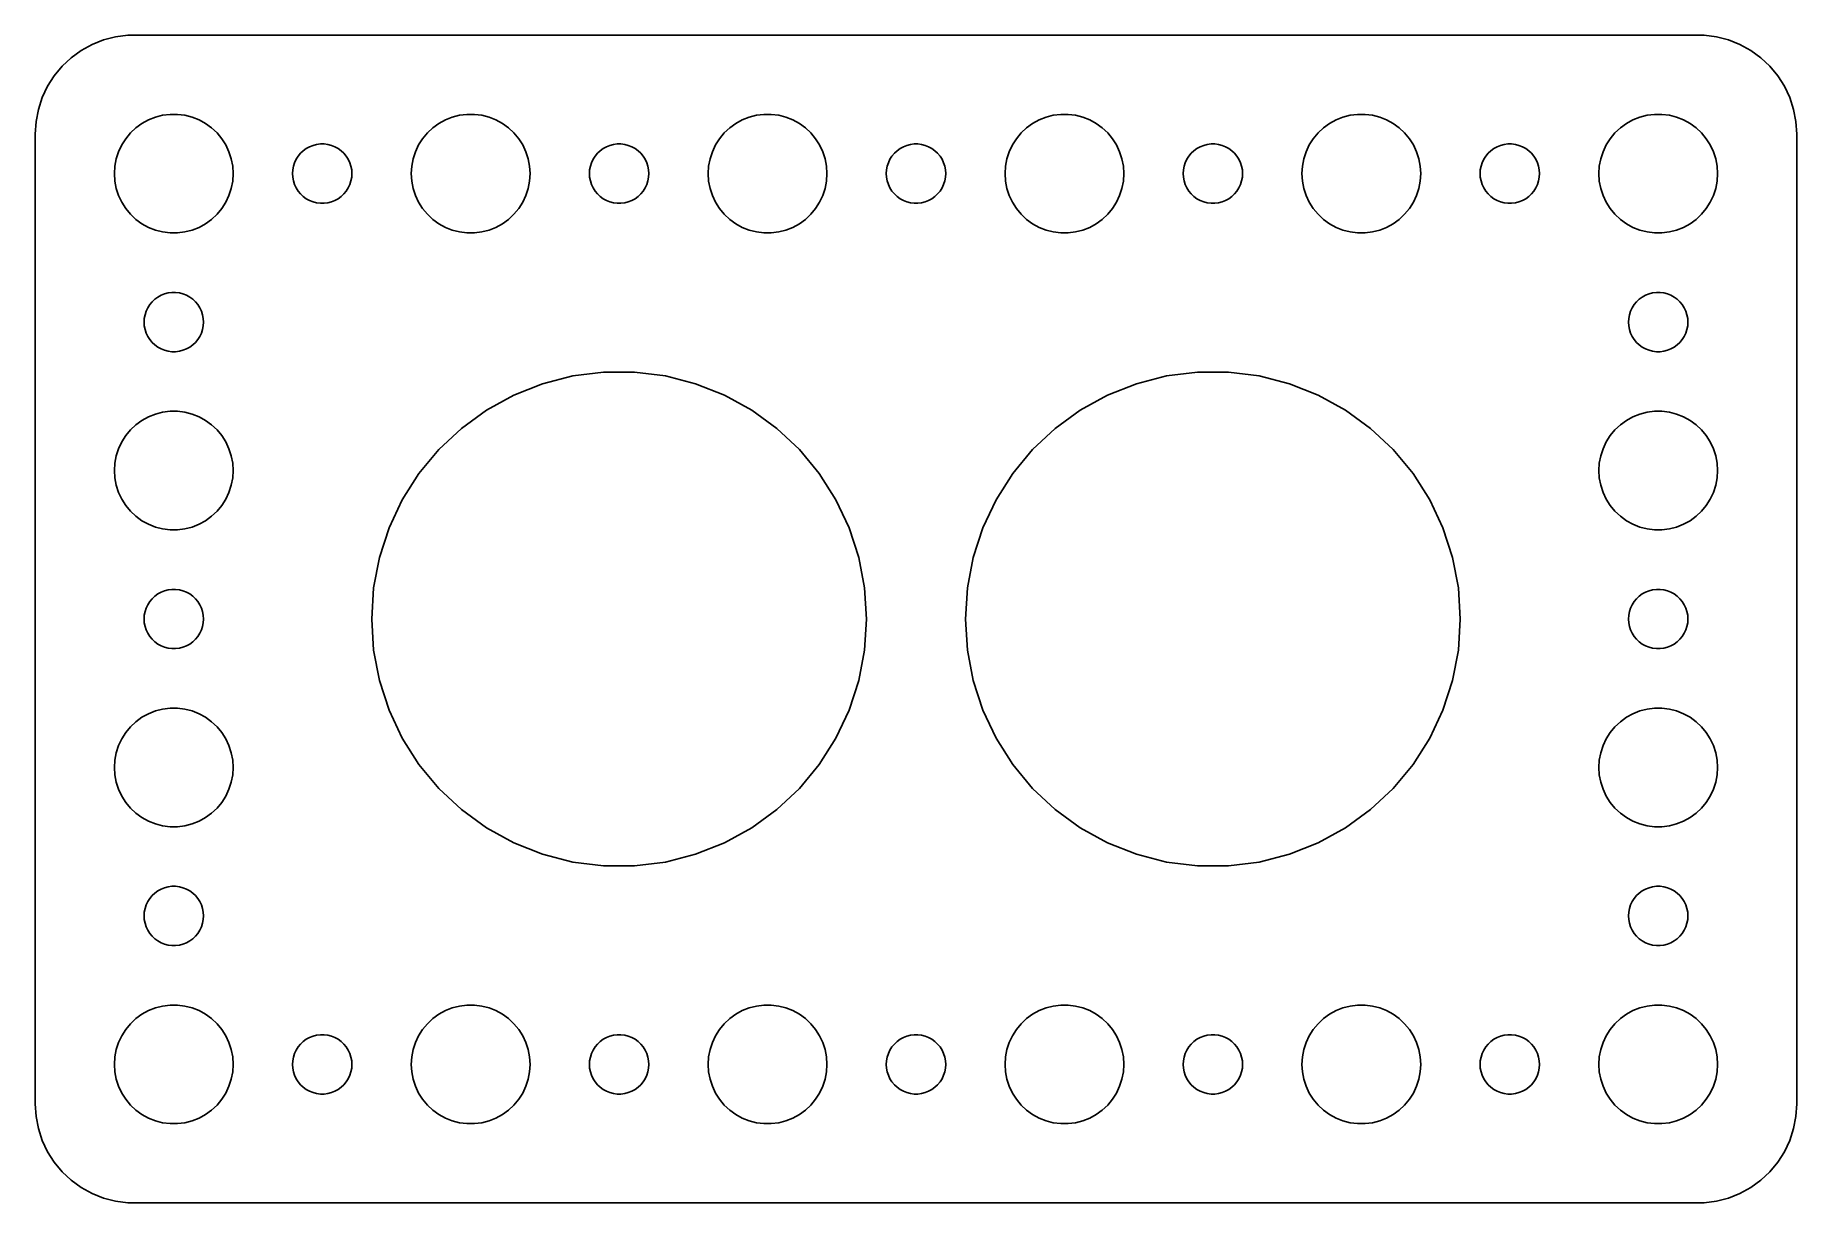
# Model space of a CAD drawing. Header units: metres. Extents: x -44.5 to 44.5, y -29.5 to 29.5.
import ezdxf

# ---------------------------------------------------------------- set-up
doc = ezdxf.new("R2010")
doc.units = ezdxf.units.M

msp = doc.modelspace()

# ---------------------------------------------------------------- linework, layer by layer
for p, q in [((-40.4369, 29.4114), (-41.0451, 29.2553)), ((-39.8139, 29.4901), (-40.4369, 29.4114)), ((39.8139, 29.4901), (-39.8139, 29.4901)), ((40.4369, 29.4114), (39.8139, 29.4901)), ((41.0451, 29.2553), (40.4369, 29.4114)), ((-42.1791, 28.7216), (-42.6871, 28.3526)), ((-41.6289, 29.0241), (-42.1791, 28.7216)), ((-41.0451, 29.2553), (-41.6289, 29.0241)), ((41.6289, 29.0241), (41.0451, 29.2553)), ((42.1791, 28.7216), (41.6289, 29.0241)), ((42.6871, 28.3526), (42.1791, 28.7216)), ((-43.1448, 27.9227), (-43.5451, 27.4389)), ((-42.6871, 28.3526), (-43.1448, 27.9227)), ((43.1448, 27.9227), (42.6871, 28.3526)), ((43.5451, 27.4389), (43.1448, 27.9227)), ((-43.8815, 26.9088), (-44.1489, 26.3406)), ((-43.5451, 27.4389), (-43.8815, 26.9088)), ((43.8815, 26.9088), (43.5451, 27.4389)), ((44.1489, 26.3406), (43.8815, 26.9088)), ((-44.1489, 26.3406), (-44.3429, 25.7434)), ((44.3429, 25.7434), (44.1489, 26.3406)), ((-44.4606, 25.1267), (-44.5, 24.5)), ((-44.3429, 25.7434), (-44.4606, 25.1267)), ((-39.4123, 24.8115), (-39.1075, 25.033)), ((-39.1075, 25.033), (-38.7773, 25.2145)), ((-38.7773, 25.2145), (-38.427, 25.3532)), ((-38.427, 25.3532), (-38.0621, 25.4469)), ((-38.0621, 25.4469), (-37.6884, 25.4941)), ((-37.6884, 25.4941), (-37.3116, 25.4941)), ((-37.3116, 25.4941), (-36.9379, 25.4469)), ((-36.9379, 25.4469), (-36.5729, 25.3532)), ((-36.5729, 25.3532), (-36.2227, 25.2145)), ((-36.2227, 25.2145), (-35.8925, 25.033)), ((-35.8925, 25.033), (-35.5877, 24.8115)), ((-24.4123, 24.8115), (-24.1075, 25.033)), ((-24.1075, 25.033), (-23.7773, 25.2145)), ((-23.7773, 25.2145), (-23.427, 25.3532)), ((-23.427, 25.3532), (-23.0621, 25.4469)), ((-23.0621, 25.4469), (-22.6884, 25.4941)), ((-22.6884, 25.4941), (-22.3116, 25.4941)), ((-22.3116, 25.4941), (-21.9379, 25.4469)), ((-21.9379, 25.4469), (-21.5729, 25.3532)), ((-21.5729, 25.3532), (-21.2227, 25.2145)), ((-21.2227, 25.2145), (-20.8925, 25.033)), ((-20.8925, 25.033), (-20.5877, 24.8115)), ((-9.41226, 24.8115), (-9.10747, 25.033)), ((-9.10747, 25.033), (-8.77733, 25.2145)), ((-8.77733, 25.2145), (-8.42705, 25.3532)), ((-8.42705, 25.3532), (-8.06213, 25.4469)), ((-8.06213, 25.4469), (-7.68837, 25.4941)), ((-7.68837, 25.4941), (-7.31161, 25.4941)), ((-7.31161, 25.4941), (-6.93785, 25.4469)), ((-6.93785, 25.4469), (-6.57294, 25.3532)), ((-6.57294, 25.3532), (-6.22266, 25.2145)), ((-6.22266, 25.2145), (-5.89252, 25.033)), ((-5.89252, 25.033), (-5.58772, 24.8115)), ((5.58772, 24.8115), (5.89252, 25.033)), ((5.89252, 25.033), (6.22266, 25.2145)), ((6.22266, 25.2145), (6.57294, 25.3532)), ((6.57294, 25.3532), (6.93785, 25.4469)), ((6.93785, 25.4469), (7.31161, 25.4941)), ((7.31161, 25.4941), (7.68837, 25.4941)), ((7.68837, 25.4941), (8.06213, 25.4469)), ((8.06213, 25.4469), (8.42705, 25.3532)), ((8.42705, 25.3532), (8.77733, 25.2145)), ((8.77733, 25.2145), (9.10747, 25.033)), ((9.10747, 25.033), (9.41226, 24.8115)), ((20.5877, 24.8115), (20.8925, 25.033)), ((20.8925, 25.033), (21.2227, 25.2145)), ((21.2227, 25.2145), (21.5729, 25.3532)), ((21.5729, 25.3532), (21.9379, 25.4469)), ((21.9379, 25.4469), (22.3116, 25.4941)), ((22.3116, 25.4941), (22.6884, 25.4941)), ((22.6884, 25.4941), (23.0621, 25.4469)), ((23.0621, 25.4469), (23.427, 25.3532)), ((23.427, 25.3532), (23.7773, 25.2145)), ((23.7773, 25.2145), (24.1075, 25.033)), ((24.1075, 25.033), (24.4123, 24.8115)), ((35.5877, 24.8115), (35.8925, 25.033)), ((35.8925, 25.033), (36.2227, 25.2145)), ((36.2227, 25.2145), (36.5729, 25.3532)), ((36.5729, 25.3532), (36.9379, 25.4469)), ((36.9379, 25.4469), (37.3116, 25.4941)), ((37.3116, 25.4941), (37.6884, 25.4941)), ((37.6884, 25.4941), (38.0621, 25.4469)), ((38.0621, 25.4469), (38.427, 25.3532)), ((38.427, 25.3532), (38.7773, 25.2145)), ((38.7773, 25.2145), (39.1075, 25.033)), ((39.1075, 25.033), (39.4123, 24.8115)), ((44.4606, 25.1267), (44.3429, 25.7434)), ((44.5, 24.5), (44.4606, 25.1267)), ((-44.5, 24.5), (-44.5, -24.5)), ((-40.1289, 23.9453), (-39.927, 24.2634)), ((-39.927, 24.2634), (-39.6869, 24.5536)), ((-39.6869, 24.5536), (-39.4123, 24.8115)), ((-35.5877, 24.8115), (-35.3131, 24.5536)), ((-35.3131, 24.5536), (-35.0729, 24.2634)), ((-35.0729, 24.2634), (-34.8711, 23.9453)), ((-25.1289, 23.9453), (-24.927, 24.2634)), ((-24.927, 24.2634), (-24.6869, 24.5536)), ((-24.6869, 24.5536), (-24.4123, 24.8115)), ((-20.5877, 24.8115), (-20.3131, 24.5536)), ((-20.3131, 24.5536), (-20.0729, 24.2634)), ((-20.0729, 24.2634), (-19.8711, 23.9453)), ((-10.1289, 23.9453), (-9.92705, 24.2634)), ((-9.92705, 24.2634), (-9.6869, 24.5536)), ((-9.6869, 24.5536), (-9.41226, 24.8115)), ((-5.58772, 24.8115), (-5.31308, 24.5536)), ((-5.31308, 24.5536), (-5.07294, 24.2634)), ((-5.07294, 24.2634), (-4.87108, 23.9453)), ((4.87108, 23.9453), (5.07294, 24.2634)), ((5.07294, 24.2634), (5.31308, 24.5536)), ((5.31308, 24.5536), (5.58772, 24.8115)), ((9.41226, 24.8115), (9.6869, 24.5536)), ((9.6869, 24.5536), (9.92705, 24.2634)), ((9.92705, 24.2634), (10.1289, 23.9453)), ((19.8711, 23.9453), (20.0729, 24.2634)), ((20.0729, 24.2634), (20.3131, 24.5536)), ((20.3131, 24.5536), (20.5877, 24.8115)), ((24.4123, 24.8115), (24.6869, 24.5536)), ((24.6869, 24.5536), (24.927, 24.2634)), ((24.927, 24.2634), (25.1289, 23.9453)), ((34.8711, 23.9453), (35.0729, 24.2634)), ((35.0729, 24.2634), (35.3131, 24.5536)), ((35.3131, 24.5536), (35.5877, 24.8115)), ((39.4123, 24.8115), (39.6869, 24.5536)), ((39.6869, 24.5536), (39.927, 24.2634)), ((39.927, 24.2634), (40.1289, 23.9453)), ((44.5, -24.5), (44.5, 24.5)), ((-40.4763, 22.876), (-40.4057, 23.2461)), ((-40.4057, 23.2461), (-40.2893, 23.6044)), ((-40.2893, 23.6044), (-40.1289, 23.9453)), ((-34.8711, 23.9453), (-34.7107, 23.6044)), ((-34.7107, 23.6044), (-34.5942, 23.2461)), ((-34.5942, 23.2461), (-34.5237, 22.876)), ((-31.3947, 23.0522), (-31.3145, 23.2226)), ((-31.3145, 23.2226), (-31.2135, 23.3817)), ((-31.2135, 23.3817), (-31.0934, 23.5268)), ((-31.0934, 23.5268), (-30.9561, 23.6558)), ((-30.9561, 23.6558), (-30.8037, 23.7665)), ((-30.8037, 23.7665), (-30.6387, 23.8572)), ((-30.6387, 23.8572), (-30.4635, 23.9266)), ((-30.4635, 23.9266), (-30.2811, 23.9734)), ((-30.2811, 23.9734), (-30.0942, 23.997)), ((-30.0942, 23.997), (-29.9058, 23.997)), ((-29.9058, 23.997), (-29.7189, 23.9734)), ((-29.7189, 23.9734), (-29.5365, 23.9266)), ((-29.5365, 23.9266), (-29.3613, 23.8572)), ((-29.3613, 23.8572), (-29.1963, 23.7665)), ((-29.1963, 23.7665), (-29.0439, 23.6558)), ((-29.0439, 23.6558), (-28.9065, 23.5268)), ((-28.9065, 23.5268), (-28.7865, 23.3817)), ((-28.7865, 23.3817), (-28.6855, 23.2226)), ((-28.6855, 23.2226), (-28.6053, 23.0522)), ((-25.4763, 22.876), (-25.4057, 23.2461)), ((-25.4057, 23.2461), (-25.2893, 23.6044)), ((-25.2893, 23.6044), (-25.1289, 23.9453)), ((-19.8711, 23.9453), (-19.7107, 23.6044)), ((-19.7107, 23.6044), (-19.5942, 23.2461)), ((-19.5942, 23.2461), (-19.5237, 22.876)), ((-16.3947, 23.0522), (-16.3145, 23.2226)), ((-16.3145, 23.2226), (-16.2135, 23.3817)), ((-16.2135, 23.3817), (-16.0934, 23.5268)), ((-16.0934, 23.5268), (-15.9561, 23.6558)), ((-15.9561, 23.6558), (-15.8037, 23.7665)), ((-15.8037, 23.7665), (-15.6387, 23.8572)), ((-15.6387, 23.8572), (-15.4635, 23.9266)), ((-15.4635, 23.9266), (-15.2811, 23.9734)), ((-15.2811, 23.9734), (-15.0942, 23.997)), ((-15.0942, 23.997), (-14.9058, 23.997)), ((-14.9058, 23.997), (-14.7189, 23.9734)), ((-14.7189, 23.9734), (-14.5365, 23.9266)), ((-14.5365, 23.9266), (-14.3613, 23.8572)), ((-14.3613, 23.8572), (-14.1963, 23.7665)), ((-14.1963, 23.7665), (-14.0439, 23.6558)), ((-14.0439, 23.6558), (-13.9065, 23.5268)), ((-13.9065, 23.5268), (-13.7865, 23.3817)), ((-13.7865, 23.3817), (-13.6855, 23.2226)), ((-13.6855, 23.2226), (-13.6053, 23.0522)), ((-10.4763, 22.876), (-10.4057, 23.2461)), ((-10.4057, 23.2461), (-10.2893, 23.6044)), ((-10.2893, 23.6044), (-10.1289, 23.9453)), ((-4.87108, 23.9453), (-4.71066, 23.6044)), ((-4.71066, 23.6044), (-4.59424, 23.2461)), ((-4.59424, 23.2461), (-4.52365, 22.876)), ((-1.39465, 23.0522), (-1.31445, 23.2226)), ((-1.31445, 23.2226), (-1.21352, 23.3817)), ((-1.21352, 23.3817), (-1.09344, 23.5268)), ((-1.09344, 23.5268), (-0.956131, 23.6558)), ((-0.956131, 23.6558), (-0.803726, 23.7665)), ((-0.803726, 23.7665), (-0.638657, 23.8572)), ((-0.638657, 23.8572), (-0.463516, 23.9266)), ((-0.463516, 23.9266), (-0.281067, 23.9734)), ((-0.281067, 23.9734), (-0.094177, 23.997)), ((-0.094177, 23.997), (0.094177, 23.997)), ((0.094177, 23.997), (0.281067, 23.9734)), ((0.281067, 23.9734), (0.463516, 23.9266)), ((0.463516, 23.9266), (0.638657, 23.8572)), ((0.638657, 23.8572), (0.803726, 23.7665)), ((0.803726, 23.7665), (0.956131, 23.6558)), ((0.956131, 23.6558), (1.09344, 23.5268)), ((1.09344, 23.5268), (1.21352, 23.3817)), ((1.21352, 23.3817), (1.31445, 23.2226)), ((1.31445, 23.2226), (1.39465, 23.0522)), ((4.52365, 22.876), (4.59424, 23.2461)), ((4.59424, 23.2461), (4.71066, 23.6044)), ((4.71066, 23.6044), (4.87108, 23.9453)), ((10.1289, 23.9453), (10.2893, 23.6044)), ((10.2893, 23.6044), (10.4057, 23.2461)), ((10.4057, 23.2461), (10.4763, 22.876)), ((13.6053, 23.0522), (13.6855, 23.2226)), ((13.6855, 23.2226), (13.7865, 23.3817)), ((13.7865, 23.3817), (13.9065, 23.5268)), ((13.9065, 23.5268), (14.0439, 23.6558)), ((14.0439, 23.6558), (14.1963, 23.7665)), ((14.1963, 23.7665), (14.3613, 23.8572)), ((14.3613, 23.8572), (14.5365, 23.9266)), ((14.5365, 23.9266), (14.7189, 23.9734)), ((14.7189, 23.9734), (14.9058, 23.997)), ((14.9058, 23.997), (15.0942, 23.997)), ((15.0942, 23.997), (15.2811, 23.9734)), ((15.2811, 23.9734), (15.4635, 23.9266)), ((15.4635, 23.9266), (15.6387, 23.8572)), ((15.6387, 23.8572), (15.8037, 23.7665)), ((15.8037, 23.7665), (15.9561, 23.6558)), ((15.9561, 23.6558), (16.0934, 23.5268)), ((16.0934, 23.5268), (16.2135, 23.3817)), ((16.2135, 23.3817), (16.3145, 23.2226)), ((16.3145, 23.2226), (16.3947, 23.0522)), ((19.5237, 22.876), (19.5942, 23.2461)), ((19.5942, 23.2461), (19.7107, 23.6044)), ((19.7107, 23.6044), (19.8711, 23.9453)), ((25.1289, 23.9453), (25.2893, 23.6044)), ((25.2893, 23.6044), (25.4057, 23.2461)), ((25.4057, 23.2461), (25.4763, 22.876)), ((28.6053, 23.0522), (28.6855, 23.2226)), ((28.6855, 23.2226), (28.7865, 23.3817)), ((28.7865, 23.3817), (28.9065, 23.5268)), ((28.9065, 23.5268), (29.0439, 23.6558)), ((29.0439, 23.6558), (29.1963, 23.7665)), ((29.1963, 23.7665), (29.3613, 23.8572)), ((29.3613, 23.8572), (29.5365, 23.9266)), ((29.5365, 23.9266), (29.7189, 23.9734)), ((29.7189, 23.9734), (29.9058, 23.997)), ((29.9058, 23.997), (30.0942, 23.997)), ((30.0942, 23.997), (30.2811, 23.9734)), ((30.2811, 23.9734), (30.4635, 23.9266)), ((30.4635, 23.9266), (30.6387, 23.8572)), ((30.6387, 23.8572), (30.8037, 23.7665)), ((30.8037, 23.7665), (30.9561, 23.6558)), ((30.9561, 23.6558), (31.0934, 23.5268)), ((31.0934, 23.5268), (31.2135, 23.3817)), ((31.2135, 23.3817), (31.3145, 23.2226)), ((31.3145, 23.2226), (31.3947, 23.0522)), ((34.5237, 22.876), (34.5942, 23.2461)), ((34.5942, 23.2461), (34.7107, 23.6044)), ((34.7107, 23.6044), (34.8711, 23.9453)), ((40.1289, 23.9453), (40.2893, 23.6044)), ((40.2893, 23.6044), (40.4057, 23.2461)), ((40.4057, 23.2461), (40.4763, 22.876)), ((-40.5, 22.5), (-40.4763, 22.876)), ((-40.4763, 22.124), (-40.5, 22.5)), ((-34.5237, 22.876), (-34.5, 22.5)), ((-34.5, 22.5), (-34.5237, 22.124)), ((-31.5, 22.5), (-31.4882, 22.688)), ((-31.4882, 22.312), (-31.5, 22.5)), ((-31.4882, 22.688), (-31.4529, 22.873)), ((-31.4529, 22.127), (-31.4882, 22.312)), ((-31.4529, 22.873), (-31.3947, 23.0522)), ((-28.6053, 23.0522), (-28.5471, 22.873)), ((-28.5471, 22.873), (-28.5118, 22.688)), ((-28.5118, 22.312), (-28.5471, 22.127)), ((-28.5118, 22.688), (-28.5, 22.5)), ((-28.5, 22.5), (-28.5118, 22.312)), ((-25.5, 22.5), (-25.4763, 22.876)), ((-25.4763, 22.124), (-25.5, 22.5)), ((-19.5237, 22.876), (-19.5, 22.5)), ((-19.5, 22.5), (-19.5237, 22.124)), ((-16.5, 22.5), (-16.4882, 22.688)), ((-16.4882, 22.312), (-16.5, 22.5)), ((-16.4882, 22.688), (-16.4529, 22.873)), ((-16.4529, 22.127), (-16.4882, 22.312)), ((-16.4529, 22.873), (-16.3947, 23.0522)), ((-13.6053, 23.0522), (-13.5471, 22.873)), ((-13.5471, 22.873), (-13.5118, 22.688)), ((-13.5118, 22.312), (-13.5471, 22.127)), ((-13.5118, 22.688), (-13.5, 22.5)), ((-13.5, 22.5), (-13.5118, 22.312)), ((-10.5, 22.5), (-10.4763, 22.876)), ((-10.4763, 22.124), (-10.5, 22.5)), ((-4.52365, 22.876), (-4.5, 22.5)), ((-4.5, 22.5), (-4.52365, 22.124)), ((-1.5, 22.5), (-1.48816, 22.688)), ((-1.48816, 22.312), (-1.5, 22.5)), ((-1.48816, 22.688), (-1.45287, 22.873)), ((-1.45287, 22.127), (-1.48816, 22.312)), ((-1.45287, 22.873), (-1.39465, 23.0522)), ((1.39465, 23.0522), (1.45287, 22.873)), ((1.45287, 22.873), (1.48816, 22.688)), ((1.48816, 22.312), (1.45287, 22.127)), ((1.48816, 22.688), (1.5, 22.5)), ((1.5, 22.5), (1.48816, 22.312)), ((4.5, 22.5), (4.52365, 22.876)), ((4.52365, 22.124), (4.5, 22.5)), ((10.4763, 22.876), (10.5, 22.5)), ((10.5, 22.5), (10.4763, 22.124)), ((13.5, 22.5), (13.5118, 22.688)), ((13.5118, 22.312), (13.5, 22.5)), ((13.5118, 22.688), (13.5471, 22.873)), ((13.5471, 22.127), (13.5118, 22.312)), ((13.5471, 22.873), (13.6053, 23.0522)), ((16.3947, 23.0522), (16.4529, 22.873)), ((16.4529, 22.873), (16.4882, 22.688)), ((16.4882, 22.312), (16.4529, 22.127)), ((16.4882, 22.688), (16.5, 22.5)), ((16.5, 22.5), (16.4882, 22.312)), ((19.5, 22.5), (19.5237, 22.876)), ((19.5237, 22.124), (19.5, 22.5)), ((25.4763, 22.876), (25.5, 22.5)), ((25.5, 22.5), (25.4763, 22.124)), ((28.5, 22.5), (28.5118, 22.688)), ((28.5118, 22.312), (28.5, 22.5)), ((28.5118, 22.688), (28.5471, 22.873)), ((28.5471, 22.127), (28.5118, 22.312)), ((28.5471, 22.873), (28.6053, 23.0522)), ((31.3947, 23.0522), (31.4529, 22.873)), ((31.4529, 22.873), (31.4882, 22.688)), ((31.4882, 22.312), (31.4529, 22.127)), ((31.4882, 22.688), (31.5, 22.5)), ((31.5, 22.5), (31.4882, 22.312)), ((34.5, 22.5), (34.5237, 22.876)), ((34.5237, 22.124), (34.5, 22.5)), ((40.4763, 22.876), (40.5, 22.5)), ((40.5, 22.5), (40.4763, 22.124)), ((-40.4057, 21.7539), (-40.4763, 22.124)), ((-40.2893, 21.3956), (-40.4057, 21.7539)), ((-40.1289, 21.0547), (-40.2893, 21.3956)), ((-34.7107, 21.3956), (-34.8711, 21.0547)), ((-34.5942, 21.7539), (-34.7107, 21.3956)), ((-34.5237, 22.124), (-34.5942, 21.7539)), ((-31.3947, 21.9478), (-31.4529, 22.127)), ((-31.3145, 21.7774), (-31.3947, 21.9478)), ((-31.2135, 21.6183), (-31.3145, 21.7774)), ((-31.0934, 21.4732), (-31.2135, 21.6183)), ((-30.9561, 21.3442), (-31.0934, 21.4732)), ((-28.9065, 21.4732), (-29.0439, 21.3442)), ((-28.7865, 21.6183), (-28.9065, 21.4732)), ((-28.6855, 21.7774), (-28.7865, 21.6183)), ((-28.6053, 21.9478), (-28.6855, 21.7774)), ((-28.5471, 22.127), (-28.6053, 21.9478)), ((-25.4057, 21.7539), (-25.4763, 22.124)), ((-25.2893, 21.3956), (-25.4057, 21.7539)), ((-25.1289, 21.0547), (-25.2893, 21.3956)), ((-19.7107, 21.3956), (-19.8711, 21.0547)), ((-19.5942, 21.7539), (-19.7107, 21.3956)), ((-19.5237, 22.124), (-19.5942, 21.7539)), ((-16.3947, 21.9478), (-16.4529, 22.127)), ((-16.3145, 21.7774), (-16.3947, 21.9478)), ((-16.2135, 21.6183), (-16.3145, 21.7774)), ((-16.0934, 21.4732), (-16.2135, 21.6183)), ((-15.9561, 21.3442), (-16.0934, 21.4732)), ((-13.9065, 21.4732), (-14.0439, 21.3442)), ((-13.7865, 21.6183), (-13.9065, 21.4732)), ((-13.6855, 21.7774), (-13.7865, 21.6183)), ((-13.6053, 21.9478), (-13.6855, 21.7774)), ((-13.5471, 22.127), (-13.6053, 21.9478)), ((-10.4057, 21.7539), (-10.4763, 22.124)), ((-10.2893, 21.3956), (-10.4057, 21.7539)), ((-10.1289, 21.0547), (-10.2893, 21.3956)), ((-4.71066, 21.3956), (-4.87108, 21.0547)), ((-4.59424, 21.7539), (-4.71066, 21.3956)), ((-4.52365, 22.124), (-4.59424, 21.7539)), ((-1.39465, 21.9478), (-1.45287, 22.127)), ((-1.31445, 21.7774), (-1.39465, 21.9478)), ((-1.21352, 21.6183), (-1.31445, 21.7774)), ((-1.09344, 21.4732), (-1.21352, 21.6183)), ((-0.956131, 21.3442), (-1.09344, 21.4732)), ((1.09344, 21.4732), (0.956131, 21.3442)), ((1.21352, 21.6183), (1.09344, 21.4732)), ((1.31445, 21.7774), (1.21352, 21.6183)), ((1.39465, 21.9478), (1.31445, 21.7774)), ((1.45287, 22.127), (1.39465, 21.9478)), ((4.59424, 21.7539), (4.52365, 22.124)), ((4.71066, 21.3956), (4.59424, 21.7539)), ((4.87108, 21.0547), (4.71066, 21.3956)), ((10.2893, 21.3956), (10.1289, 21.0547)), ((10.4057, 21.7539), (10.2893, 21.3956)), ((10.4763, 22.124), (10.4057, 21.7539)), ((13.6053, 21.9478), (13.5471, 22.127)), ((13.6855, 21.7774), (13.6053, 21.9478)), ((13.7865, 21.6183), (13.6855, 21.7774)), ((13.9065, 21.4732), (13.7865, 21.6183)), ((14.0439, 21.3442), (13.9065, 21.4732)), ((16.0934, 21.4732), (15.9561, 21.3442)), ((16.2135, 21.6183), (16.0934, 21.4732)), ((16.3145, 21.7774), (16.2135, 21.6183)), ((16.3947, 21.9478), (16.3145, 21.7774)), ((16.4529, 22.127), (16.3947, 21.9478)), ((19.5942, 21.7539), (19.5237, 22.124)), ((19.7107, 21.3956), (19.5942, 21.7539)), ((19.8711, 21.0547), (19.7107, 21.3956)), ((25.2893, 21.3956), (25.1289, 21.0547)), ((25.4057, 21.7539), (25.2893, 21.3956)), ((25.4763, 22.124), (25.4057, 21.7539)), ((28.6053, 21.9478), (28.5471, 22.127)), ((28.6855, 21.7774), (28.6053, 21.9478)), ((28.7865, 21.6183), (28.6855, 21.7774)), ((28.9065, 21.4732), (28.7865, 21.6183)), ((29.0439, 21.3442), (28.9065, 21.4732)), ((31.0934, 21.4732), (30.9561, 21.3442)), ((31.2135, 21.6183), (31.0934, 21.4732)), ((31.3145, 21.7774), (31.2135, 21.6183)), ((31.3947, 21.9478), (31.3145, 21.7774)), ((31.4529, 22.127), (31.3947, 21.9478)), ((34.5942, 21.7539), (34.5237, 22.124)), ((34.7107, 21.3956), (34.5942, 21.7539)), ((34.8711, 21.0547), (34.7107, 21.3956)), ((40.2893, 21.3956), (40.1289, 21.0547)), ((40.4057, 21.7539), (40.2893, 21.3956)), ((40.4763, 22.124), (40.4057, 21.7539)), ((-39.927, 20.7366), (-40.1289, 21.0547)), ((-39.6869, 20.4464), (-39.927, 20.7366)), ((-35.0729, 20.7366), (-35.3131, 20.4464)), ((-34.8711, 21.0547), (-35.0729, 20.7366)), ((-30.8037, 21.2335), (-30.9561, 21.3442)), ((-30.6387, 21.1427), (-30.8037, 21.2335)), ((-30.4635, 21.0734), (-30.6387, 21.1427)), ((-30.2811, 21.0266), (-30.4635, 21.0734)), ((-30.0942, 21.003), (-30.2811, 21.0266)), ((-29.9058, 21.003), (-30.0942, 21.003)), ((-29.7189, 21.0266), (-29.9058, 21.003)), ((-29.5365, 21.0734), (-29.7189, 21.0266)), ((-29.3613, 21.1427), (-29.5365, 21.0734)), ((-29.1963, 21.2335), (-29.3613, 21.1427)), ((-29.0439, 21.3442), (-29.1963, 21.2335)), ((-24.927, 20.7366), (-25.1289, 21.0547)), ((-24.6869, 20.4464), (-24.927, 20.7366)), ((-20.0729, 20.7366), (-20.3131, 20.4464)), ((-19.8711, 21.0547), (-20.0729, 20.7366)), ((-15.8037, 21.2335), (-15.9561, 21.3442)), ((-15.6387, 21.1427), (-15.8037, 21.2335)), ((-15.4635, 21.0734), (-15.6387, 21.1427)), ((-15.2811, 21.0266), (-15.4635, 21.0734)), ((-15.0942, 21.003), (-15.2811, 21.0266)), ((-14.9058, 21.003), (-15.0942, 21.003)), ((-14.7189, 21.0266), (-14.9058, 21.003)), ((-14.5365, 21.0734), (-14.7189, 21.0266)), ((-14.3613, 21.1427), (-14.5365, 21.0734)), ((-14.1963, 21.2335), (-14.3613, 21.1427)), ((-14.0439, 21.3442), (-14.1963, 21.2335)), ((-9.92705, 20.7366), (-10.1289, 21.0547)), ((-9.6869, 20.4464), (-9.92705, 20.7366)), ((-5.07294, 20.7366), (-5.31308, 20.4464)), ((-4.87108, 21.0547), (-5.07294, 20.7366)), ((-0.803726, 21.2335), (-0.956131, 21.3442)), ((-0.638657, 21.1427), (-0.803726, 21.2335)), ((-0.463516, 21.0734), (-0.638657, 21.1427)), ((-0.281067, 21.0266), (-0.463516, 21.0734)), ((-0.094177, 21.003), (-0.281067, 21.0266)), ((0.094177, 21.003), (-0.094177, 21.003)), ((0.281067, 21.0266), (0.094177, 21.003)), ((0.463516, 21.0734), (0.281067, 21.0266)), ((0.638657, 21.1427), (0.463516, 21.0734)), ((0.803726, 21.2335), (0.638657, 21.1427)), ((0.956131, 21.3442), (0.803726, 21.2335)), ((5.07294, 20.7366), (4.87108, 21.0547)), ((5.31308, 20.4464), (5.07294, 20.7366)), ((9.92705, 20.7366), (9.6869, 20.4464)), ((10.1289, 21.0547), (9.92705, 20.7366)), ((14.1963, 21.2335), (14.0439, 21.3442)), ((14.3613, 21.1427), (14.1963, 21.2335)), ((14.5365, 21.0734), (14.3613, 21.1427)), ((14.7189, 21.0266), (14.5365, 21.0734)), ((14.9058, 21.003), (14.7189, 21.0266)), ((15.0942, 21.003), (14.9058, 21.003)), ((15.2811, 21.0266), (15.0942, 21.003)), ((15.4635, 21.0734), (15.2811, 21.0266)), ((15.6387, 21.1427), (15.4635, 21.0734)), ((15.8037, 21.2335), (15.6387, 21.1427)), ((15.9561, 21.3442), (15.8037, 21.2335)), ((20.0729, 20.7366), (19.8711, 21.0547)), ((20.3131, 20.4464), (20.0729, 20.7366)), ((24.927, 20.7366), (24.6869, 20.4464)), ((25.1289, 21.0547), (24.927, 20.7366)), ((29.1963, 21.2335), (29.0439, 21.3442)), ((29.3613, 21.1427), (29.1963, 21.2335)), ((29.5365, 21.0734), (29.3613, 21.1427)), ((29.7189, 21.0266), (29.5365, 21.0734)), ((29.9058, 21.003), (29.7189, 21.0266)), ((30.0942, 21.003), (29.9058, 21.003)), ((30.2811, 21.0266), (30.0942, 21.003)), ((30.4635, 21.0734), (30.2811, 21.0266)), ((30.6387, 21.1427), (30.4635, 21.0734)), ((30.8037, 21.2335), (30.6387, 21.1427)), ((30.9561, 21.3442), (30.8037, 21.2335)), ((35.0729, 20.7366), (34.8711, 21.0547)), ((35.3131, 20.4464), (35.0729, 20.7366)), ((39.927, 20.7366), (39.6869, 20.4464)), ((40.1289, 21.0547), (39.927, 20.7366)), ((-39.4123, 20.1884), (-39.6869, 20.4464)), ((-39.1075, 19.967), (-39.4123, 20.1884)), ((-38.7773, 19.7855), (-39.1075, 19.967)), ((-38.427, 19.6468), (-38.7773, 19.7855)), ((-38.0621, 19.5531), (-38.427, 19.6468)), ((-36.5729, 19.6468), (-36.9379, 19.5531)), ((-36.2227, 19.7855), (-36.5729, 19.6468)), ((-35.8925, 19.967), (-36.2227, 19.7855)), ((-35.5877, 20.1884), (-35.8925, 19.967)), ((-35.3131, 20.4464), (-35.5877, 20.1884)), ((-24.4123, 20.1884), (-24.6869, 20.4464)), ((-24.1075, 19.967), (-24.4123, 20.1884)), ((-23.7773, 19.7855), (-24.1075, 19.967)), ((-23.427, 19.6468), (-23.7773, 19.7855)), ((-23.0621, 19.5531), (-23.427, 19.6468)), ((-21.5729, 19.6468), (-21.9379, 19.5531)), ((-21.2227, 19.7855), (-21.5729, 19.6468)), ((-20.8925, 19.967), (-21.2227, 19.7855)), ((-20.5877, 20.1884), (-20.8925, 19.967)), ((-20.3131, 20.4464), (-20.5877, 20.1884)), ((-9.41226, 20.1884), (-9.6869, 20.4464)), ((-9.10747, 19.967), (-9.41226, 20.1884)), ((-8.77733, 19.7855), (-9.10747, 19.967)), ((-8.42705, 19.6468), (-8.77733, 19.7855)), ((-8.06213, 19.5531), (-8.42705, 19.6468)), ((-6.57294, 19.6468), (-6.93785, 19.5531)), ((-6.22266, 19.7855), (-6.57294, 19.6468)), ((-5.89252, 19.967), (-6.22266, 19.7855)), ((-5.58772, 20.1884), (-5.89252, 19.967)), ((-5.31308, 20.4464), (-5.58772, 20.1884)), ((5.58772, 20.1884), (5.31308, 20.4464)), ((5.89252, 19.967), (5.58772, 20.1884)), ((6.22266, 19.7855), (5.89252, 19.967)), ((6.57294, 19.6468), (6.22266, 19.7855)), ((6.93785, 19.5531), (6.57294, 19.6468)), ((8.42705, 19.6468), (8.06213, 19.5531)), ((8.77733, 19.7855), (8.42705, 19.6468)), ((9.10747, 19.967), (8.77733, 19.7855)), ((9.41226, 20.1884), (9.10747, 19.967)), ((9.6869, 20.4464), (9.41226, 20.1884)), ((20.5877, 20.1884), (20.3131, 20.4464)), ((20.8925, 19.967), (20.5877, 20.1884)), ((21.2227, 19.7855), (20.8925, 19.967)), ((21.5729, 19.6468), (21.2227, 19.7855)), ((21.9379, 19.5531), (21.5729, 19.6468)), ((23.427, 19.6468), (23.0621, 19.5531)), ((23.7773, 19.7855), (23.427, 19.6468)), ((24.1075, 19.967), (23.7773, 19.7855)), ((24.4123, 20.1884), (24.1075, 19.967)), ((24.6869, 20.4464), (24.4123, 20.1884)), ((35.5877, 20.1884), (35.3131, 20.4464)), ((35.8925, 19.967), (35.5877, 20.1884)), ((36.2227, 19.7855), (35.8925, 19.967)), ((36.5729, 19.6468), (36.2227, 19.7855)), ((36.9379, 19.5531), (36.5729, 19.6468)), ((38.427, 19.6468), (38.0621, 19.5531)), ((38.7773, 19.7855), (38.427, 19.6468)), ((39.1075, 19.967), (38.7773, 19.7855)), ((39.4123, 20.1884), (39.1075, 19.967)), ((39.6869, 20.4464), (39.4123, 20.1884)), ((-37.6884, 19.5059), (-38.0621, 19.5531)), ((-37.3116, 19.5059), (-37.6884, 19.5059)), ((-36.9379, 19.5531), (-37.3116, 19.5059)), ((-22.6884, 19.5059), (-23.0621, 19.5531)), ((-22.3116, 19.5059), (-22.6884, 19.5059)), ((-21.9379, 19.5531), (-22.3116, 19.5059)), ((-7.68837, 19.5059), (-8.06213, 19.5531)), ((-7.31161, 19.5059), (-7.68837, 19.5059)), ((-6.93785, 19.5531), (-7.31161, 19.5059)), ((7.31161, 19.5059), (6.93785, 19.5531)), ((7.68837, 19.5059), (7.31161, 19.5059)), ((8.06213, 19.5531), (7.68837, 19.5059)), ((22.3116, 19.5059), (21.9379, 19.5531)), ((22.6884, 19.5059), (22.3116, 19.5059)), ((23.0621, 19.5531), (22.6884, 19.5059)), ((37.3116, 19.5059), (36.9379, 19.5531)), ((37.6884, 19.5059), (37.3116, 19.5059)), ((38.0621, 19.5531), (37.6884, 19.5059)), ((-38.7135, 15.8817), (-38.5934, 16.0268)), ((-38.5934, 16.0268), (-38.4561, 16.1558)), ((-38.4561, 16.1558), (-38.3037, 16.2665)), ((-38.3037, 16.2665), (-38.1387, 16.3572)), ((-38.1387, 16.3572), (-37.9635, 16.4266)), ((-37.9635, 16.4266), (-37.7811, 16.4734)), ((-37.7811, 16.4734), (-37.5942, 16.497)), ((-37.5942, 16.497), (-37.4058, 16.497)), ((-37.4058, 16.497), (-37.2189, 16.4734)), ((-37.2189, 16.4734), (-37.0365, 16.4266)), ((-37.0365, 16.4266), (-36.8613, 16.3572)), ((-36.8613, 16.3572), (-36.6963, 16.2665)), ((-36.6963, 16.2665), (-36.5439, 16.1558)), ((-36.5439, 16.1558), (-36.4065, 16.0268)), ((-36.4065, 16.0268), (-36.2865, 15.8817)), ((36.2865, 15.8817), (36.4065, 16.0268)), ((36.4065, 16.0268), (36.5439, 16.1558)), ((36.5439, 16.1558), (36.6963, 16.2665)), ((36.6963, 16.2665), (36.8613, 16.3572)), ((36.8613, 16.3572), (37.0365, 16.4266)), ((37.0365, 16.4266), (37.2189, 16.4734)), ((37.2189, 16.4734), (37.4058, 16.497)), ((37.4058, 16.497), (37.5942, 16.497)), ((37.5942, 16.497), (37.7811, 16.4734)), ((37.7811, 16.4734), (37.9635, 16.4266)), ((37.9635, 16.4266), (38.1387, 16.3572)), ((38.1387, 16.3572), (38.3037, 16.2665)), ((38.3037, 16.2665), (38.4561, 16.1558)), ((38.4561, 16.1558), (38.5934, 16.0268)), ((38.5934, 16.0268), (38.7135, 15.8817)), ((-39, 15), (-38.9882, 15.188)), ((-38.9882, 15.188), (-38.9529, 15.373)), ((-38.9529, 15.373), (-38.8947, 15.5522)), ((-38.8947, 15.5522), (-38.8145, 15.7226)), ((-38.8145, 15.7226), (-38.7135, 15.8817)), ((-36.2865, 15.8817), (-36.1855, 15.7226)), ((-36.1855, 15.7226), (-36.1053, 15.5522)), ((-36.1053, 15.5522), (-36.0471, 15.373)), ((-36.0471, 15.373), (-36.0118, 15.188)), ((-36.0118, 15.188), (-36, 15)), ((36, 15), (36.0118, 15.188)), ((36.0118, 15.188), (36.0471, 15.373)), ((36.0471, 15.373), (36.1053, 15.5522)), ((36.1053, 15.5522), (36.1855, 15.7226)), ((36.1855, 15.7226), (36.2865, 15.8817)), ((38.7135, 15.8817), (38.8145, 15.7226)), ((38.8145, 15.7226), (38.8947, 15.5522)), ((38.8947, 15.5522), (38.9529, 15.373)), ((38.9529, 15.373), (38.9882, 15.188)), ((38.9882, 15.188), (39, 15)), ((-38.9882, 14.812), (-39, 15)), ((-38.9529, 14.627), (-38.9882, 14.812)), ((-38.8947, 14.4478), (-38.9529, 14.627)), ((-38.8145, 14.2774), (-38.8947, 14.4478)), ((-38.7135, 14.1183), (-38.8145, 14.2774)), ((-36.1855, 14.2774), (-36.2865, 14.1183)), ((-36.1053, 14.4478), (-36.1855, 14.2774)), ((-36.0471, 14.627), (-36.1053, 14.4478)), ((-36.0118, 14.812), (-36.0471, 14.627)), ((-36, 15), (-36.0118, 14.812)), ((36.0118, 14.812), (36, 15)), ((36.0471, 14.627), (36.0118, 14.812)), ((36.1053, 14.4478), (36.0471, 14.627)), ((36.1855, 14.2774), (36.1053, 14.4478)), ((36.2865, 14.1183), (36.1855, 14.2774)), ((38.8145, 14.2774), (38.7135, 14.1183)), ((38.8947, 14.4478), (38.8145, 14.2774)), ((38.9529, 14.627), (38.8947, 14.4478)), ((38.9882, 14.812), (38.9529, 14.627)), ((39, 15), (38.9882, 14.812)), ((-38.5934, 13.9732), (-38.7135, 14.1183)), ((-38.4561, 13.8442), (-38.5934, 13.9732)), ((-38.3037, 13.7335), (-38.4561, 13.8442)), ((-38.1387, 13.6427), (-38.3037, 13.7335)), ((-37.9635, 13.5734), (-38.1387, 13.6427)), ((-37.7811, 13.5266), (-37.9635, 13.5734)), ((-37.5942, 13.5029), (-37.7811, 13.5266)), ((-37.4058, 13.5029), (-37.5942, 13.5029)), ((-37.2189, 13.5266), (-37.4058, 13.5029)), ((-37.0365, 13.5734), (-37.2189, 13.5266)), ((-36.8613, 13.6427), (-37.0365, 13.5734)), ((-36.6963, 13.7335), (-36.8613, 13.6427)), ((-36.5439, 13.8442), (-36.6963, 13.7335)), ((-36.4065, 13.9732), (-36.5439, 13.8442)), ((-36.2865, 14.1183), (-36.4065, 13.9732)), ((36.4065, 13.9732), (36.2865, 14.1183)), ((36.5439, 13.8442), (36.4065, 13.9732)), ((36.6963, 13.7335), (36.5439, 13.8442)), ((36.8613, 13.6427), (36.6963, 13.7335)), ((37.0365, 13.5734), (36.8613, 13.6427)), ((37.2189, 13.5266), (37.0365, 13.5734)), ((37.4058, 13.5029), (37.2189, 13.5266)), ((37.5942, 13.5029), (37.4058, 13.5029)), ((37.7811, 13.5266), (37.5942, 13.5029)), ((37.9635, 13.5734), (37.7811, 13.5266)), ((38.1387, 13.6427), (37.9635, 13.5734)), ((38.3037, 13.7335), (38.1387, 13.6427)), ((38.4561, 13.8442), (38.3037, 13.7335)), ((38.5934, 13.9732), (38.4561, 13.8442)), ((38.7135, 14.1183), (38.5934, 13.9732)), ((-17.3423, 12.2786), (-15.7849, 12.4753)), ((-15.7849, 12.4753), (-14.2151, 12.4753)), ((-14.2151, 12.4753), (-12.6577, 12.2786)), ((12.6577, 12.2786), (14.2151, 12.4753)), ((14.2151, 12.4753), (15.7849, 12.4753)), ((15.7849, 12.4753), (17.3423, 12.2786)), ((-20.3222, 11.3103), (-18.8627, 11.8882)), ((-18.8627, 11.8882), (-17.3423, 12.2786)), ((-12.6577, 12.2786), (-11.1373, 11.8882)), ((-11.1373, 11.8882), (-9.67775, 11.3103)), ((9.67775, 11.3103), (11.1373, 11.8882)), ((11.1373, 11.8882), (12.6577, 12.2786)), ((17.3423, 12.2786), (18.8627, 11.8882)), ((18.8627, 11.8882), (20.3222, 11.3103)), ((-21.6978, 10.5541), (-20.3222, 11.3103)), ((-9.67775, 11.3103), (-8.30215, 10.5541)), ((8.30215, 10.5541), (9.67775, 11.3103)), ((20.3222, 11.3103), (21.6978, 10.5541)), ((-39.6869, 9.55363), (-39.4123, 9.81154)), ((-39.4123, 9.81154), (-39.1075, 10.033)), ((-39.1075, 10.033), (-38.7773, 10.2145)), ((-38.7773, 10.2145), (-38.427, 10.3532)), ((-38.427, 10.3532), (-38.0621, 10.4469)), ((-38.0621, 10.4469), (-37.6884, 10.4941)), ((-37.6884, 10.4941), (-37.3116, 10.4941)), ((-37.3116, 10.4941), (-36.9379, 10.4469)), ((-36.9379, 10.4469), (-36.5729, 10.3532)), ((-36.5729, 10.3532), (-36.2227, 10.2145)), ((-36.2227, 10.2145), (-35.8925, 10.033)), ((-35.8925, 10.033), (-35.5877, 9.81154)), ((-35.5877, 9.81154), (-35.3131, 9.55363)), ((-22.9678, 9.63141), (-21.6978, 10.5541)), ((-8.30215, 10.5541), (-7.0322, 9.63141)), ((7.0322, 9.63141), (8.30215, 10.5541)), ((21.6978, 10.5541), (22.9678, 9.63141)), ((35.3131, 9.55363), (35.5877, 9.81154)), ((35.5877, 9.81154), (35.8925, 10.033)), ((35.8925, 10.033), (36.2227, 10.2145)), ((36.2227, 10.2145), (36.5729, 10.3532)), ((36.5729, 10.3532), (36.9379, 10.4469)), ((36.9379, 10.4469), (37.3116, 10.4941)), ((37.3116, 10.4941), (37.6884, 10.4941)), ((37.6884, 10.4941), (38.0621, 10.4469)), ((38.0621, 10.4469), (38.427, 10.3532)), ((38.427, 10.3532), (38.7773, 10.2145)), ((38.7773, 10.2145), (39.1075, 10.033)), ((39.1075, 10.033), (39.4123, 9.81154)), ((39.4123, 9.81154), (39.6869, 9.55363)), ((-40.2893, 8.60437), (-40.1289, 8.94525)), ((-40.1289, 8.94525), (-39.927, 9.26335)), ((-39.927, 9.26335), (-39.6869, 9.55363)), ((-35.3131, 9.55363), (-35.0729, 9.26335)), ((-35.0729, 9.26335), (-34.8711, 8.94525)), ((-34.8711, 8.94525), (-34.7107, 8.60437)), ((-24.1121, 8.55682), (-22.9678, 9.63141)), ((-7.0322, 9.63141), (-5.88788, 8.55682)), ((5.88788, 8.55682), (7.0322, 9.63141)), ((22.9678, 9.63141), (24.1121, 8.55682)), ((34.7107, 8.60437), (34.8711, 8.94525)), ((34.8711, 8.94525), (35.0729, 9.26335)), ((35.0729, 9.26335), (35.3131, 9.55363)), ((39.6869, 9.55363), (39.927, 9.26335)), ((39.927, 9.26335), (40.1289, 8.94525)), ((40.1289, 8.94525), (40.2893, 8.60437)), ((-40.4763, 7.87599), (-40.4057, 8.24606)), ((-40.4057, 8.24606), (-40.2893, 8.60437)), ((-34.7107, 8.60437), (-34.5942, 8.24606)), ((-34.5942, 8.24606), (-34.5237, 7.87599)), ((-25.1127, 7.34731), (-24.1121, 8.55682)), ((-5.88788, 8.55682), (-4.88728, 7.34731)), ((4.88728, 7.34731), (5.88788, 8.55682)), ((24.1121, 8.55682), (25.1127, 7.34731)), ((34.5237, 7.87599), (34.5942, 8.24606)), ((34.5942, 8.24606), (34.7107, 8.60437)), ((40.2893, 8.60437), (40.4057, 8.24606)), ((40.4057, 8.24606), (40.4763, 7.87599)), ((-40.5, 7.5), (-40.4763, 7.87599)), ((-40.4763, 7.12399), (-40.5, 7.5)), ((-40.4057, 6.75392), (-40.4763, 7.12399)), ((-34.5237, 7.12399), (-34.5942, 6.75392)), ((-34.5237, 7.87599), (-34.5, 7.5)), ((-34.5, 7.5), (-34.5237, 7.12399)), ((-25.9538, 6.02191), (-25.1127, 7.34731)), ((-4.88728, 7.34731), (-4.04616, 6.02191)), ((4.04616, 6.02191), (4.88728, 7.34731)), ((25.1127, 7.34731), (25.9538, 6.02191)), ((34.5, 7.5), (34.5237, 7.87599)), ((34.5237, 7.12399), (34.5, 7.5)), ((34.5942, 6.75392), (34.5237, 7.12399)), ((40.4763, 7.12399), (40.4057, 6.75392)), ((40.4763, 7.87599), (40.5, 7.5)), ((40.5, 7.5), (40.4763, 7.12399)), ((-40.2893, 6.39561), (-40.4057, 6.75392)), ((-40.1289, 6.05473), (-40.2893, 6.39561)), ((-34.7107, 6.39561), (-34.8711, 6.05473)), ((-34.5942, 6.75392), (-34.7107, 6.39561)), ((34.7107, 6.39561), (34.5942, 6.75392)), ((34.8711, 6.05473), (34.7107, 6.39561)), ((40.2893, 6.39561), (40.1289, 6.05473)), ((40.4057, 6.75392), (40.2893, 6.39561)), ((-39.927, 5.73663), (-40.1289, 6.05473)), ((-39.6869, 5.44635), (-39.927, 5.73663)), ((-39.4123, 5.18845), (-39.6869, 5.44635)), ((-35.3131, 5.44635), (-35.5877, 5.18845)), ((-35.0729, 5.73663), (-35.3131, 5.44635)), ((-34.8711, 6.05473), (-35.0729, 5.73663)), ((-26.6222, 4.60155), (-25.9538, 6.02191)), ((-4.04616, 6.02191), (-3.37779, 4.60155)), ((3.37779, 4.60155), (4.04616, 6.02191)), ((25.9538, 6.02191), (26.6222, 4.60155)), ((35.0729, 5.73663), (34.8711, 6.05473)), ((35.3131, 5.44635), (35.0729, 5.73663)), ((35.5877, 5.18845), (35.3131, 5.44635)), ((39.6869, 5.44635), (39.4123, 5.18845)), ((39.927, 5.73663), (39.6869, 5.44635)), ((40.1289, 6.05473), (39.927, 5.73663)), ((-39.1075, 4.96701), (-39.4123, 5.18845)), ((-38.7773, 4.78551), (-39.1075, 4.96701)), ((-38.427, 4.64682), (-38.7773, 4.78551)), ((-38.0621, 4.55313), (-38.427, 4.64682)), ((-37.6884, 4.50591), (-38.0621, 4.55313)), ((-37.3116, 4.50591), (-37.6884, 4.50591)), ((-36.9379, 4.55313), (-37.3116, 4.50591)), ((-36.5729, 4.64682), (-36.9379, 4.55313)), ((-36.2227, 4.78551), (-36.5729, 4.64682)), ((-35.8925, 4.96701), (-36.2227, 4.78551)), ((-35.5877, 5.18845), (-35.8925, 4.96701)), ((-27.1073, 3.10861), (-26.6222, 4.60155)), ((-3.37779, 4.60155), (-2.8927, 3.10861)), ((2.8927, 3.10861), (3.37779, 4.60155)), ((26.6222, 4.60155), (27.1073, 3.10861)), ((35.8925, 4.96701), (35.5877, 5.18845)), ((36.2227, 4.78551), (35.8925, 4.96701)), ((36.5729, 4.64682), (36.2227, 4.78551)), ((36.9379, 4.55313), (36.5729, 4.64682)), ((37.3116, 4.50591), (36.9379, 4.55313)), ((37.6884, 4.50591), (37.3116, 4.50591)), ((38.0621, 4.55313), (37.6884, 4.50591)), ((38.427, 4.64682), (38.0621, 4.55313)), ((38.7773, 4.78551), (38.427, 4.64682)), ((39.1075, 4.96701), (38.7773, 4.78551)), ((39.4123, 5.18845), (39.1075, 4.96701)), ((-27.4014, 1.56665), (-27.1073, 3.10861)), ((-2.8927, 3.10861), (-2.59856, 1.56665)), ((2.59856, 1.56665), (2.8927, 3.10861)), ((27.1073, 3.10861), (27.4014, 1.56665)), ((-38.7135, 0.881668), (-38.5934, 1.02681)), ((-38.5934, 1.02681), (-38.4561, 1.15576)), ((-38.4561, 1.15576), (-38.3037, 1.26648)), ((-38.3037, 1.26648), (-38.1387, 1.35724)), ((-38.1387, 1.35724), (-37.9635, 1.42657)), ((-37.9635, 1.42657), (-37.7811, 1.47342)), ((-37.7811, 1.47342), (-37.5942, 1.49704)), ((-37.5942, 1.49704), (-37.4058, 1.49704)), ((-37.4058, 1.49704), (-37.2189, 1.47342)), ((-37.2189, 1.47342), (-37.0365, 1.42657)), ((-37.0365, 1.42657), (-36.8613, 1.35724)), ((-36.8613, 1.35724), (-36.6963, 1.26648)), ((-36.6963, 1.26648), (-36.5439, 1.15576)), ((-36.5439, 1.15576), (-36.4065, 1.02681)), ((-36.4065, 1.02681), (-36.2865, 0.881668)), ((-27.5, 0), (-27.4014, 1.56665)), ((-2.59856, 1.56665), (-2.5, 0)), ((2.5, 0), (2.59856, 1.56665)), ((27.4014, 1.56665), (27.5, 0)), ((36.2865, 0.881668), (36.4065, 1.02681)), ((36.4065, 1.02681), (36.5439, 1.15576)), ((36.5439, 1.15576), (36.6963, 1.26648)), ((36.6963, 1.26648), (36.8613, 1.35724)), ((36.8613, 1.35724), (37.0365, 1.42657)), ((37.0365, 1.42657), (37.2189, 1.47342)), ((37.2189, 1.47342), (37.4058, 1.49704)), ((37.4058, 1.49704), (37.5942, 1.49704)), ((37.5942, 1.49704), (37.7811, 1.47342)), ((37.7811, 1.47342), (37.9635, 1.42657)), ((37.9635, 1.42657), (38.1387, 1.35724)), ((38.1387, 1.35724), (38.3037, 1.26648)), ((38.3037, 1.26648), (38.4561, 1.15576)), ((38.4561, 1.15576), (38.5934, 1.02681)), ((38.5934, 1.02681), (38.7135, 0.881668)), ((-39, 0), (-38.9882, 0.187988)), ((-38.9882, -0.187988), (-39, 0)), ((-38.9882, 0.187988), (-38.9529, 0.373032)), ((-38.9529, 0.373032), (-38.8947, 0.552185)), ((-38.8947, 0.552185), (-38.8145, 0.722626)), ((-38.8145, 0.722626), (-38.7135, 0.881668)), ((-36.2865, 0.881668), (-36.1855, 0.722626)), ((-36.1855, 0.722626), (-36.1053, 0.552185)), ((-36.1053, 0.552185), (-36.0471, 0.373032)), ((-36.0471, 0.373032), (-36.0118, 0.187988)), ((-36.0118, 0.187988), (-36, 0)), ((-36, 0), (-36.0118, -0.187988)), ((-27.4014, -1.56665), (-27.5, 0)), ((-2.5, 0), (-2.59856, -1.56665)), ((2.59856, -1.56665), (2.5, 0)), ((27.5, 0), (27.4014, -1.56665)), ((36, 0), (36.0118, 0.187988)), ((36.0118, -0.187988), (36, 0)), ((36.0118, 0.187988), (36.0471, 0.373032)), ((36.0471, 0.373032), (36.1053, 0.552185)), ((36.1053, 0.552185), (36.1855, 0.722626)), ((36.1855, 0.722626), (36.2865, 0.881668)), ((38.7135, 0.881668), (38.8145, 0.722626)), ((38.8145, 0.722626), (38.8947, 0.552185)), ((38.8947, 0.552185), (38.9529, 0.373032)), ((38.9529, 0.373032), (38.9882, 0.187988)), ((38.9882, 0.187988), (39, 0)), ((39, 0), (38.9882, -0.187988)), ((-38.9529, -0.373032), (-38.9882, -0.187988)), ((-38.8947, -0.552185), (-38.9529, -0.373032)), ((-38.8145, -0.722626), (-38.8947, -0.552185)), ((-38.7135, -0.881668), (-38.8145, -0.722626)), ((-38.5934, -1.02681), (-38.7135, -0.881668)), ((-36.2865, -0.881668), (-36.4065, -1.02681)), ((-36.1855, -0.722626), (-36.2865, -0.881668)), ((-36.1053, -0.552185), (-36.1855, -0.722626)), ((-36.0471, -0.373032), (-36.1053, -0.552185)), ((-36.0118, -0.187988), (-36.0471, -0.373032)), ((36.0471, -0.373032), (36.0118, -0.187988)), ((36.1053, -0.552185), (36.0471, -0.373032)), ((36.1855, -0.722626), (36.1053, -0.552185)), ((36.2865, -0.881668), (36.1855, -0.722626)), ((36.4065, -1.02681), (36.2865, -0.881668)), ((38.7135, -0.881668), (38.5934, -1.02681)), ((38.8145, -0.722626), (38.7135, -0.881668)), ((38.8947, -0.552185), (38.8145, -0.722626)), ((38.9529, -0.373032), (38.8947, -0.552185)), ((38.9882, -0.187988), (38.9529, -0.373032)), ((-38.4561, -1.15576), (-38.5934, -1.02681)), ((-38.3037, -1.26648), (-38.4561, -1.15576)), ((-38.1387, -1.35724), (-38.3037, -1.26648)), ((-37.9635, -1.42657), (-38.1387, -1.35724)), ((-37.7811, -1.47342), (-37.9635, -1.42657)), ((-37.5942, -1.49704), (-37.7811, -1.47342)), ((-37.4058, -1.49704), (-37.5942, -1.49704)), ((-37.2189, -1.47342), (-37.4058, -1.49704)), ((-37.0365, -1.42657), (-37.2189, -1.47342)), ((-36.8613, -1.35724), (-37.0365, -1.42657)), ((-36.6963, -1.26648), (-36.8613, -1.35724)), ((-36.5439, -1.15576), (-36.6963, -1.26648)), ((-36.4065, -1.02681), (-36.5439, -1.15576)), ((-27.1073, -3.10861), (-27.4014, -1.56665)), ((-2.59856, -1.56665), (-2.8927, -3.10861)), ((2.8927, -3.10861), (2.59856, -1.56665)), ((27.4014, -1.56665), (27.1073, -3.10861)), ((36.5439, -1.15576), (36.4065, -1.02681)), ((36.6963, -1.26648), (36.5439, -1.15576)), ((36.8613, -1.35724), (36.6963, -1.26648)), ((37.0365, -1.42657), (36.8613, -1.35724)), ((37.2189, -1.47342), (37.0365, -1.42657)), ((37.4058, -1.49704), (37.2189, -1.47342)), ((37.5942, -1.49704), (37.4058, -1.49704)), ((37.7811, -1.47342), (37.5942, -1.49704)), ((37.9635, -1.42657), (37.7811, -1.47342)), ((38.1387, -1.35724), (37.9635, -1.42657)), ((38.3037, -1.26648), (38.1387, -1.35724)), ((38.4561, -1.15576), (38.3037, -1.26648)), ((38.5934, -1.02681), (38.4561, -1.15576)), ((-26.6222, -4.60155), (-27.1073, -3.10861)), ((-2.8927, -3.10861), (-3.37779, -4.60155)), ((3.37779, -4.60155), (2.8927, -3.10861)), ((27.1073, -3.10861), (26.6222, -4.60155)), ((-39.6869, -5.44635), (-39.4123, -5.18845)), ((-39.4123, -5.18845), (-39.1075, -4.96701)), ((-39.1075, -4.96701), (-38.7773, -4.78551)), ((-38.7773, -4.78551), (-38.427, -4.64682)), ((-38.427, -4.64682), (-38.0621, -4.55313)), ((-38.0621, -4.55313), (-37.6884, -4.50591)), ((-37.6884, -4.50591), (-37.3116, -4.50591)), ((-37.3116, -4.50591), (-36.9379, -4.55313)), ((-36.9379, -4.55313), (-36.5729, -4.64682)), ((-36.5729, -4.64682), (-36.2227, -4.78551)), ((-36.2227, -4.78551), (-35.8925, -4.96701)), ((-35.8925, -4.96701), (-35.5877, -5.18845)), ((-35.5877, -5.18845), (-35.3131, -5.44635)), ((-25.9538, -6.02191), (-26.6222, -4.60155)), ((-3.37779, -4.60155), (-4.04616, -6.02191)), ((4.04616, -6.02191), (3.37779, -4.60155)), ((26.6222, -4.60155), (25.9538, -6.02191)), ((35.3131, -5.44635), (35.5877, -5.18845)), ((35.5877, -5.18845), (35.8925, -4.96701)), ((35.8925, -4.96701), (36.2227, -4.78551)), ((36.2227, -4.78551), (36.5729, -4.64682)), ((36.5729, -4.64682), (36.9379, -4.55313)), ((36.9379, -4.55313), (37.3116, -4.50591)), ((37.3116, -4.50591), (37.6884, -4.50591)), ((37.6884, -4.50591), (38.0621, -4.55313)), ((38.0621, -4.55313), (38.427, -4.64682)), ((38.427, -4.64682), (38.7773, -4.78551)), ((38.7773, -4.78551), (39.1075, -4.96701)), ((39.1075, -4.96701), (39.4123, -5.18845)), ((39.4123, -5.18845), (39.6869, -5.44635)), ((-40.2893, -6.39561), (-40.1289, -6.05473)), ((-40.1289, -6.05473), (-39.927, -5.73663)), ((-39.927, -5.73663), (-39.6869, -5.44635)), ((-35.3131, -5.44635), (-35.0729, -5.73663)), ((-35.0729, -5.73663), (-34.8711, -6.05473)), ((-34.8711, -6.05473), (-34.7107, -6.39561)), ((-25.1127, -7.34731), (-25.9538, -6.02191)), ((-4.04616, -6.02191), (-4.88728, -7.34731)), ((4.88728, -7.34731), (4.04616, -6.02191)), ((25.9538, -6.02191), (25.1127, -7.34731)), ((34.7107, -6.39561), (34.8711, -6.05473)), ((34.8711, -6.05473), (35.0729, -5.73663)), ((35.0729, -5.73663), (35.3131, -5.44635)), ((39.6869, -5.44635), (39.927, -5.73663)), ((39.927, -5.73663), (40.1289, -6.05473)), ((40.1289, -6.05473), (40.2893, -6.39561)), ((-40.4763, -7.12399), (-40.4057, -6.75392)), ((-40.4057, -6.75392), (-40.2893, -6.39561)), ((-34.7107, -6.39561), (-34.5942, -6.75392)), ((-34.5942, -6.75392), (-34.5237, -7.12399)), ((34.5237, -7.12399), (34.5942, -6.75392)), ((34.5942, -6.75392), (34.7107, -6.39561)), ((40.2893, -6.39561), (40.4057, -6.75392)), ((40.4057, -6.75392), (40.4763, -7.12399)), ((-40.5, -7.5), (-40.4763, -7.12399)), ((-40.4763, -7.87599), (-40.5, -7.5)), ((-40.4057, -8.24606), (-40.4763, -7.87599)), ((-34.5237, -7.87599), (-34.5942, -8.24606)), ((-34.5237, -7.12399), (-34.5, -7.5)), ((-34.5, -7.5), (-34.5237, -7.87599)), ((-24.1121, -8.55682), (-25.1127, -7.34731)), ((-4.88728, -7.34731), (-5.88788, -8.55682)), ((5.88788, -8.55682), (4.88728, -7.34731)), ((25.1127, -7.34731), (24.1121, -8.55682)), ((34.5, -7.5), (34.5237, -7.12399)), ((34.5237, -7.87599), (34.5, -7.5)), ((34.5942, -8.24606), (34.5237, -7.87599)), ((40.4763, -7.87599), (40.4057, -8.24606)), ((40.4763, -7.12399), (40.5, -7.5)), ((40.5, -7.5), (40.4763, -7.87599)), ((-40.2893, -8.60437), (-40.4057, -8.24606)), ((-40.1289, -8.94525), (-40.2893, -8.60437)), ((-34.7107, -8.60437), (-34.8711, -8.94525)), ((-34.5942, -8.24606), (-34.7107, -8.60437)), ((-22.9678, -9.63141), (-24.1121, -8.55682)), ((-5.88788, -8.55682), (-7.0322, -9.63141)), ((7.0322, -9.63141), (5.88788, -8.55682)), ((24.1121, -8.55682), (22.9678, -9.63141)), ((34.7107, -8.60437), (34.5942, -8.24606)), ((34.8711, -8.94525), (34.7107, -8.60437)), ((40.2893, -8.60437), (40.1289, -8.94525)), ((40.4057, -8.24606), (40.2893, -8.60437)), ((-39.927, -9.26335), (-40.1289, -8.94525)), ((-39.6869, -9.55363), (-39.927, -9.26335)), ((-39.4123, -9.81154), (-39.6869, -9.55363)), ((-35.3131, -9.55363), (-35.5877, -9.81154)), ((-35.0729, -9.26335), (-35.3131, -9.55363)), ((-34.8711, -8.94525), (-35.0729, -9.26335)), ((-21.6978, -10.5541), (-22.9678, -9.63141)), ((-7.0322, -9.63141), (-8.30215, -10.5541)), ((8.30215, -10.5541), (7.0322, -9.63141)), ((22.9678, -9.63141), (21.6978, -10.5541)), ((35.0729, -9.26335), (34.8711, -8.94525)), ((35.3131, -9.55363), (35.0729, -9.26335)), ((35.5877, -9.81154), (35.3131, -9.55363)), ((39.6869, -9.55363), (39.4123, -9.81154)), ((39.927, -9.26335), (39.6869, -9.55363)), ((40.1289, -8.94525), (39.927, -9.26335)), ((-39.1075, -10.033), (-39.4123, -9.81154)), ((-38.7773, -10.2145), (-39.1075, -10.033)), ((-38.427, -10.3532), (-38.7773, -10.2145)), ((-38.0621, -10.4469), (-38.427, -10.3532)), ((-37.6884, -10.4941), (-38.0621, -10.4469)), ((-37.3116, -10.4941), (-37.6884, -10.4941)), ((-36.9379, -10.4469), (-37.3116, -10.4941)), ((-36.5729, -10.3532), (-36.9379, -10.4469)), ((-36.2227, -10.2145), (-36.5729, -10.3532)), ((-35.8925, -10.033), (-36.2227, -10.2145)), ((-35.5877, -9.81154), (-35.8925, -10.033)), ((-20.3222, -11.3103), (-21.6978, -10.5541)), ((-8.30215, -10.5541), (-9.67775, -11.3103)), ((9.67775, -11.3103), (8.30215, -10.5541)), ((21.6978, -10.5541), (20.3222, -11.3103)), ((35.8925, -10.033), (35.5877, -9.81154)), ((36.2227, -10.2145), (35.8925, -10.033)), ((36.5729, -10.3532), (36.2227, -10.2145)), ((36.9379, -10.4469), (36.5729, -10.3532)), ((37.3116, -10.4941), (36.9379, -10.4469)), ((37.6884, -10.4941), (37.3116, -10.4941)), ((38.0621, -10.4469), (37.6884, -10.4941)), ((38.427, -10.3532), (38.0621, -10.4469)), ((38.7773, -10.2145), (38.427, -10.3532)), ((39.1075, -10.033), (38.7773, -10.2145)), ((39.4123, -9.81154), (39.1075, -10.033)), ((-18.8627, -11.8882), (-20.3222, -11.3103)), ((-9.67775, -11.3103), (-11.1373, -11.8882)), ((11.1373, -11.8882), (9.67775, -11.3103)), ((20.3222, -11.3103), (18.8627, -11.8882)), ((-17.3423, -12.2786), (-18.8627, -11.8882)), ((-15.7849, -12.4753), (-17.3423, -12.2786)), ((-12.6577, -12.2786), (-14.2151, -12.4753)), ((-11.1373, -11.8882), (-12.6577, -12.2786)), ((12.6577, -12.2786), (11.1373, -11.8882)), ((14.2151, -12.4753), (12.6577, -12.2786)), ((17.3423, -12.2786), (15.7849, -12.4753)), ((18.8627, -11.8882), (17.3423, -12.2786)), ((-14.2151, -12.4753), (-15.7849, -12.4753)), ((15.7849, -12.4753), (14.2151, -12.4753)), ((-38.8145, -14.2774), (-38.7135, -14.1183)), ((-38.7135, -14.1183), (-38.5934, -13.9732)), ((-38.5934, -13.9732), (-38.4561, -13.8442)), ((-38.4561, -13.8442), (-38.3037, -13.7335)), ((-38.3037, -13.7335), (-38.1387, -13.6427)), ((-38.1387, -13.6427), (-37.9635, -13.5734)), ((-37.9635, -13.5734), (-37.7811, -13.5266)), ((-37.7811, -13.5266), (-37.5942, -13.5029)), ((-37.5942, -13.5029), (-37.4058, -13.5029)), ((-37.4058, -13.5029), (-37.2189, -13.5266)), ((-37.2189, -13.5266), (-37.0365, -13.5734)), ((-37.0365, -13.5734), (-36.8613, -13.6427)), ((-36.8613, -13.6427), (-36.6963, -13.7335)), ((-36.6963, -13.7335), (-36.5439, -13.8442)), ((-36.5439, -13.8442), (-36.4065, -13.9732)), ((-36.4065, -13.9732), (-36.2865, -14.1183)), ((-36.2865, -14.1183), (-36.1855, -14.2774)), ((36.1855, -14.2774), (36.2865, -14.1183)), ((36.2865, -14.1183), (36.4065, -13.9732)), ((36.4065, -13.9732), (36.5439, -13.8442)), ((36.5439, -13.8442), (36.6963, -13.7335)), ((36.6963, -13.7335), (36.8613, -13.6427)), ((36.8613, -13.6427), (37.0365, -13.5734)), ((37.0365, -13.5734), (37.2189, -13.5266)), ((37.2189, -13.5266), (37.4058, -13.5029)), ((37.4058, -13.5029), (37.5942, -13.5029)), ((37.5942, -13.5029), (37.7811, -13.5266)), ((37.7811, -13.5266), (37.9635, -13.5734)), ((37.9635, -13.5734), (38.1387, -13.6427)), ((38.1387, -13.6427), (38.3037, -13.7335)), ((38.3037, -13.7335), (38.4561, -13.8442)), ((38.4561, -13.8442), (38.5934, -13.9732)), ((38.5934, -13.9732), (38.7135, -14.1183)), ((38.7135, -14.1183), (38.8145, -14.2774)), ((-39, -15), (-38.9882, -14.812)), ((-38.9882, -15.188), (-39, -15)), ((-38.9882, -14.812), (-38.9529, -14.627)), ((-38.9529, -14.627), (-38.8947, -14.4478)), ((-38.8947, -14.4478), (-38.8145, -14.2774)), ((-36.1855, -14.2774), (-36.1053, -14.4478)), ((-36.1053, -14.4478), (-36.0471, -14.627)), ((-36.0471, -14.627), (-36.0118, -14.812)), ((-36.0118, -14.812), (-36, -15)), ((-36, -15), (-36.0118, -15.188)), ((36, -15), (36.0118, -14.812)), ((36.0118, -15.188), (36, -15)), ((36.0118, -14.812), (36.0471, -14.627)), ((36.0471, -14.627), (36.1053, -14.4478)), ((36.1053, -14.4478), (36.1855, -14.2774)), ((38.8145, -14.2774), (38.8947, -14.4478)), ((38.8947, -14.4478), (38.9529, -14.627)), ((38.9529, -14.627), (38.9882, -14.812)), ((38.9882, -14.812), (39, -15)), ((39, -15), (38.9882, -15.188)), ((-38.9529, -15.373), (-38.9882, -15.188)), ((-38.8947, -15.5522), (-38.9529, -15.373)), ((-38.8145, -15.7226), (-38.8947, -15.5522)), ((-38.7135, -15.8817), (-38.8145, -15.7226)), ((-38.5934, -16.0268), (-38.7135, -15.8817)), ((-36.2865, -15.8817), (-36.4065, -16.0268)), ((-36.1855, -15.7226), (-36.2865, -15.8817)), ((-36.1053, -15.5522), (-36.1855, -15.7226)), ((-36.0471, -15.373), (-36.1053, -15.5522)), ((-36.0118, -15.188), (-36.0471, -15.373)), ((36.0471, -15.373), (36.0118, -15.188)), ((36.1053, -15.5522), (36.0471, -15.373)), ((36.1855, -15.7226), (36.1053, -15.5522)), ((36.2865, -15.8817), (36.1855, -15.7226)), ((36.4065, -16.0268), (36.2865, -15.8817)), ((38.7135, -15.8817), (38.5934, -16.0268)), ((38.8145, -15.7226), (38.7135, -15.8817)), ((38.8947, -15.5522), (38.8145, -15.7226)), ((38.9529, -15.373), (38.8947, -15.5522)), ((38.9882, -15.188), (38.9529, -15.373)), ((-38.4561, -16.1558), (-38.5934, -16.0268)), ((-38.3037, -16.2665), (-38.4561, -16.1558)), ((-38.1387, -16.3572), (-38.3037, -16.2665)), ((-37.9635, -16.4266), (-38.1387, -16.3572)), ((-37.7811, -16.4734), (-37.9635, -16.4266)), ((-37.5942, -16.497), (-37.7811, -16.4734)), ((-37.4058, -16.497), (-37.5942, -16.497)), ((-37.2189, -16.4734), (-37.4058, -16.497)), ((-37.0365, -16.4266), (-37.2189, -16.4734)), ((-36.8613, -16.3572), (-37.0365, -16.4266)), ((-36.6963, -16.2665), (-36.8613, -16.3572)), ((-36.5439, -16.1558), (-36.6963, -16.2665)), ((-36.4065, -16.0268), (-36.5439, -16.1558)), ((36.5439, -16.1558), (36.4065, -16.0268)), ((36.6963, -16.2665), (36.5439, -16.1558)), ((36.8613, -16.3572), (36.6963, -16.2665)), ((37.0365, -16.4266), (36.8613, -16.3572)), ((37.2189, -16.4734), (37.0365, -16.4266)), ((37.4058, -16.497), (37.2189, -16.4734)), ((37.5942, -16.497), (37.4058, -16.497)), ((37.7811, -16.4734), (37.5942, -16.497)), ((37.9635, -16.4266), (37.7811, -16.4734)), ((38.1387, -16.3572), (37.9635, -16.4266)), ((38.3037, -16.2665), (38.1387, -16.3572)), ((38.4561, -16.1558), (38.3037, -16.2665)), ((38.5934, -16.0268), (38.4561, -16.1558)), ((-38.427, -19.6468), (-38.0621, -19.5531)), ((-38.0621, -19.5531), (-37.6884, -19.5059)), ((-37.6884, -19.5059), (-37.3116, -19.5059)), ((-37.3116, -19.5059), (-36.9379, -19.5531)), ((-36.9379, -19.5531), (-36.5729, -19.6468)), ((-23.427, -19.6468), (-23.0621, -19.5531)), ((-23.0621, -19.5531), (-22.6884, -19.5059)), ((-22.6884, -19.5059), (-22.3116, -19.5059)), ((-22.3116, -19.5059), (-21.9379, -19.5531)), ((-21.9379, -19.5531), (-21.5729, -19.6468)), ((-8.42705, -19.6468), (-8.06213, -19.5531)), ((-8.06213, -19.5531), (-7.68837, -19.5059)), ((-7.68837, -19.5059), (-7.31161, -19.5059)), ((-7.31161, -19.5059), (-6.93785, -19.5531)), ((-6.93785, -19.5531), (-6.57294, -19.6468)), ((6.57294, -19.6468), (6.93785, -19.5531)), ((6.93785, -19.5531), (7.31161, -19.5059)), ((7.31161, -19.5059), (7.68837, -19.5059)), ((7.68837, -19.5059), (8.06213, -19.5531)), ((8.06213, -19.5531), (8.42705, -19.6468)), ((21.5729, -19.6468), (21.9379, -19.5531)), ((21.9379, -19.5531), (22.3116, -19.5059)), ((22.3116, -19.5059), (22.6884, -19.5059)), ((22.6884, -19.5059), (23.0621, -19.5531)), ((23.0621, -19.5531), (23.427, -19.6468)), ((36.5729, -19.6468), (36.9379, -19.5531)), ((36.9379, -19.5531), (37.3116, -19.5059)), ((37.3116, -19.5059), (37.6884, -19.5059)), ((37.6884, -19.5059), (38.0621, -19.5531)), ((38.0621, -19.5531), (38.427, -19.6468)), ((-39.927, -20.7366), (-39.6869, -20.4464)), ((-39.6869, -20.4464), (-39.4123, -20.1884)), ((-39.4123, -20.1884), (-39.1075, -19.967)), ((-39.1075, -19.967), (-38.7773, -19.7855)), ((-38.7773, -19.7855), (-38.427, -19.6468)), ((-36.5729, -19.6468), (-36.2227, -19.7855)), ((-36.2227, -19.7855), (-35.8925, -19.967)), ((-35.8925, -19.967), (-35.5877, -20.1884)), ((-35.5877, -20.1884), (-35.3131, -20.4464)), ((-35.3131, -20.4464), (-35.0729, -20.7366)), ((-24.927, -20.7366), (-24.6869, -20.4464)), ((-24.6869, -20.4464), (-24.4123, -20.1884)), ((-24.4123, -20.1884), (-24.1075, -19.967)), ((-24.1075, -19.967), (-23.7773, -19.7855)), ((-23.7773, -19.7855), (-23.427, -19.6468)), ((-21.5729, -19.6468), (-21.2227, -19.7855)), ((-21.2227, -19.7855), (-20.8925, -19.967)), ((-20.8925, -19.967), (-20.5877, -20.1884)), ((-20.5877, -20.1884), (-20.3131, -20.4464)), ((-20.3131, -20.4464), (-20.0729, -20.7366)), ((-9.92705, -20.7366), (-9.6869, -20.4464)), ((-9.6869, -20.4464), (-9.41226, -20.1884)), ((-9.41226, -20.1884), (-9.10747, -19.967)), ((-9.10747, -19.967), (-8.77733, -19.7855)), ((-8.77733, -19.7855), (-8.42705, -19.6468)), ((-6.57294, -19.6468), (-6.22266, -19.7855)), ((-6.22266, -19.7855), (-5.89252, -19.967)), ((-5.89252, -19.967), (-5.58772, -20.1884)), ((-5.58772, -20.1884), (-5.31308, -20.4464)), ((-5.31308, -20.4464), (-5.07294, -20.7366)), ((5.07294, -20.7366), (5.31308, -20.4464)), ((5.31308, -20.4464), (5.58772, -20.1884)), ((5.58772, -20.1884), (5.89252, -19.967)), ((5.89252, -19.967), (6.22266, -19.7855)), ((6.22266, -19.7855), (6.57294, -19.6468)), ((8.42705, -19.6468), (8.77733, -19.7855)), ((8.77733, -19.7855), (9.10747, -19.967)), ((9.10747, -19.967), (9.41226, -20.1884)), ((9.41226, -20.1884), (9.6869, -20.4464)), ((9.6869, -20.4464), (9.92705, -20.7366)), ((20.0729, -20.7366), (20.3131, -20.4464)), ((20.3131, -20.4464), (20.5877, -20.1884)), ((20.5877, -20.1884), (20.8925, -19.967)), ((20.8925, -19.967), (21.2227, -19.7855)), ((21.2227, -19.7855), (21.5729, -19.6468)), ((23.427, -19.6468), (23.7773, -19.7855)), ((23.7773, -19.7855), (24.1075, -19.967)), ((24.1075, -19.967), (24.4123, -20.1884)), ((24.4123, -20.1884), (24.6869, -20.4464)), ((24.6869, -20.4464), (24.927, -20.7366)), ((35.0729, -20.7366), (35.3131, -20.4464)), ((35.3131, -20.4464), (35.5877, -20.1884)), ((35.5877, -20.1884), (35.8925, -19.967)), ((35.8925, -19.967), (36.2227, -19.7855)), ((36.2227, -19.7855), (36.5729, -19.6468)), ((38.427, -19.6468), (38.7773, -19.7855)), ((38.7773, -19.7855), (39.1075, -19.967)), ((39.1075, -19.967), (39.4123, -20.1884)), ((39.4123, -20.1884), (39.6869, -20.4464)), ((39.6869, -20.4464), (39.927, -20.7366)), ((-40.2893, -21.3956), (-40.1289, -21.0547)), ((-40.1289, -21.0547), (-39.927, -20.7366)), ((-35.0729, -20.7366), (-34.8711, -21.0547)), ((-34.8711, -21.0547), (-34.7107, -21.3956)), ((-31.0934, -21.4732), (-30.9561, -21.3442)), ((-30.9561, -21.3442), (-30.8037, -21.2335)), ((-30.8037, -21.2335), (-30.6387, -21.1427)), ((-30.6387, -21.1427), (-30.4635, -21.0734)), ((-30.4635, -21.0734), (-30.2811, -21.0266)), ((-30.2811, -21.0266), (-30.0942, -21.003)), ((-30.0942, -21.003), (-29.9058, -21.003)), ((-29.9058, -21.003), (-29.7189, -21.0266)), ((-29.7189, -21.0266), (-29.5365, -21.0734)), ((-29.5365, -21.0734), (-29.3613, -21.1427)), ((-29.3613, -21.1427), (-29.1963, -21.2335)), ((-29.1963, -21.2335), (-29.0439, -21.3442)), ((-29.0439, -21.3442), (-28.9065, -21.4732)), ((-25.2893, -21.3956), (-25.1289, -21.0547)), ((-25.1289, -21.0547), (-24.927, -20.7366)), ((-20.0729, -20.7366), (-19.8711, -21.0547)), ((-19.8711, -21.0547), (-19.7107, -21.3956)), ((-16.0934, -21.4732), (-15.9561, -21.3442)), ((-15.9561, -21.3442), (-15.8037, -21.2335)), ((-15.8037, -21.2335), (-15.6387, -21.1427)), ((-15.6387, -21.1427), (-15.4635, -21.0734)), ((-15.4635, -21.0734), (-15.2811, -21.0266)), ((-15.2811, -21.0266), (-15.0942, -21.003)), ((-15.0942, -21.003), (-14.9058, -21.003)), ((-14.9058, -21.003), (-14.7189, -21.0266)), ((-14.7189, -21.0266), (-14.5365, -21.0734)), ((-14.5365, -21.0734), (-14.3613, -21.1427)), ((-14.3613, -21.1427), (-14.1963, -21.2335)), ((-14.1963, -21.2335), (-14.0439, -21.3442)), ((-14.0439, -21.3442), (-13.9065, -21.4732)), ((-10.2893, -21.3956), (-10.1289, -21.0547)), ((-10.1289, -21.0547), (-9.92705, -20.7366)), ((-5.07294, -20.7366), (-4.87108, -21.0547)), ((-4.87108, -21.0547), (-4.71066, -21.3956)), ((-1.09344, -21.4732), (-0.956131, -21.3442)), ((-0.956131, -21.3442), (-0.803726, -21.2335)), ((-0.803726, -21.2335), (-0.638657, -21.1427)), ((-0.638657, -21.1427), (-0.463516, -21.0734)), ((-0.463516, -21.0734), (-0.281067, -21.0266)), ((-0.281067, -21.0266), (-0.094177, -21.003)), ((-0.094177, -21.003), (0.094177, -21.003)), ((0.094177, -21.003), (0.281067, -21.0266)), ((0.281067, -21.0266), (0.463516, -21.0734)), ((0.463516, -21.0734), (0.638657, -21.1427)), ((0.638657, -21.1427), (0.803726, -21.2335)), ((0.803726, -21.2335), (0.956131, -21.3442)), ((0.956131, -21.3442), (1.09344, -21.4732)), ((4.71066, -21.3956), (4.87108, -21.0547)), ((4.87108, -21.0547), (5.07294, -20.7366)), ((9.92705, -20.7366), (10.1289, -21.0547)), ((10.1289, -21.0547), (10.2893, -21.3956)), ((13.9065, -21.4732), (14.0439, -21.3442)), ((14.0439, -21.3442), (14.1963, -21.2335)), ((14.1963, -21.2335), (14.3613, -21.1427)), ((14.3613, -21.1427), (14.5365, -21.0734)), ((14.5365, -21.0734), (14.7189, -21.0266)), ((14.7189, -21.0266), (14.9058, -21.003)), ((14.9058, -21.003), (15.0942, -21.003)), ((15.0942, -21.003), (15.2811, -21.0266)), ((15.2811, -21.0266), (15.4635, -21.0734)), ((15.4635, -21.0734), (15.6387, -21.1427)), ((15.6387, -21.1427), (15.8037, -21.2335)), ((15.8037, -21.2335), (15.9561, -21.3442)), ((15.9561, -21.3442), (16.0934, -21.4732)), ((19.7107, -21.3956), (19.8711, -21.0547)), ((19.8711, -21.0547), (20.0729, -20.7366)), ((24.927, -20.7366), (25.1289, -21.0547)), ((25.1289, -21.0547), (25.2893, -21.3956)), ((28.9065, -21.4732), (29.0439, -21.3442)), ((29.0439, -21.3442), (29.1963, -21.2335)), ((29.1963, -21.2335), (29.3613, -21.1427)), ((29.3613, -21.1427), (29.5365, -21.0734)), ((29.5365, -21.0734), (29.7189, -21.0266)), ((29.7189, -21.0266), (29.9058, -21.003)), ((29.9058, -21.003), (30.0942, -21.003)), ((30.0942, -21.003), (30.2811, -21.0266)), ((30.2811, -21.0266), (30.4635, -21.0734)), ((30.4635, -21.0734), (30.6387, -21.1427)), ((30.6387, -21.1427), (30.8037, -21.2335)), ((30.8037, -21.2335), (30.9561, -21.3442)), ((30.9561, -21.3442), (31.0934, -21.4732)), ((34.7107, -21.3956), (34.8711, -21.0547)), ((34.8711, -21.0547), (35.0729, -20.7366)), ((39.927, -20.7366), (40.1289, -21.0547)), ((40.1289, -21.0547), (40.2893, -21.3956)), ((-40.5, -22.5), (-40.4763, -22.124)), ((-40.4763, -22.124), (-40.4057, -21.7539)), ((-40.4057, -21.7539), (-40.2893, -21.3956)), ((-34.7107, -21.3956), (-34.5942, -21.7539)), ((-34.5942, -21.7539), (-34.5237, -22.124)), ((-34.5237, -22.124), (-34.5, -22.5)), ((-31.4882, -22.312), (-31.4529, -22.127)), ((-31.4529, -22.127), (-31.3947, -21.9478)), ((-31.3947, -21.9478), (-31.3145, -21.7774)), ((-31.3145, -21.7774), (-31.2135, -21.6183)), ((-31.2135, -21.6183), (-31.0934, -21.4732)), ((-28.9065, -21.4732), (-28.7865, -21.6183)), ((-28.7865, -21.6183), (-28.6855, -21.7774)), ((-28.6855, -21.7774), (-28.6053, -21.9478)), ((-28.6053, -21.9478), (-28.5471, -22.127)), ((-28.5471, -22.127), (-28.5118, -22.312)), ((-25.5, -22.5), (-25.4763, -22.124)), ((-25.4763, -22.124), (-25.4057, -21.7539)), ((-25.4057, -21.7539), (-25.2893, -21.3956)), ((-19.7107, -21.3956), (-19.5942, -21.7539)), ((-19.5942, -21.7539), (-19.5237, -22.124)), ((-19.5237, -22.124), (-19.5, -22.5)), ((-16.4882, -22.312), (-16.4529, -22.127)), ((-16.4529, -22.127), (-16.3947, -21.9478)), ((-16.3947, -21.9478), (-16.3145, -21.7774)), ((-16.3145, -21.7774), (-16.2135, -21.6183)), ((-16.2135, -21.6183), (-16.0934, -21.4732)), ((-13.9065, -21.4732), (-13.7865, -21.6183)), ((-13.7865, -21.6183), (-13.6855, -21.7774)), ((-13.6855, -21.7774), (-13.6053, -21.9478)), ((-13.6053, -21.9478), (-13.5471, -22.127)), ((-13.5471, -22.127), (-13.5118, -22.312)), ((-10.5, -22.5), (-10.4763, -22.124)), ((-10.4763, -22.124), (-10.4057, -21.7539)), ((-10.4057, -21.7539), (-10.2893, -21.3956)), ((-4.71066, -21.3956), (-4.59424, -21.7539)), ((-4.59424, -21.7539), (-4.52365, -22.124)), ((-4.52365, -22.124), (-4.5, -22.5)), ((-1.48816, -22.312), (-1.45287, -22.127)), ((-1.45287, -22.127), (-1.39465, -21.9478)), ((-1.39465, -21.9478), (-1.31445, -21.7774)), ((-1.31445, -21.7774), (-1.21352, -21.6183)), ((-1.21352, -21.6183), (-1.09344, -21.4732)), ((1.09344, -21.4732), (1.21352, -21.6183)), ((1.21352, -21.6183), (1.31445, -21.7774)), ((1.31445, -21.7774), (1.39465, -21.9478)), ((1.39465, -21.9478), (1.45287, -22.127)), ((1.45287, -22.127), (1.48816, -22.312)), ((4.5, -22.5), (4.52365, -22.124)), ((4.52365, -22.124), (4.59424, -21.7539)), ((4.59424, -21.7539), (4.71066, -21.3956)), ((10.2893, -21.3956), (10.4057, -21.7539)), ((10.4057, -21.7539), (10.4763, -22.124)), ((10.4763, -22.124), (10.5, -22.5)), ((13.5118, -22.312), (13.5471, -22.127)), ((13.5471, -22.127), (13.6053, -21.9478)), ((13.6053, -21.9478), (13.6855, -21.7774)), ((13.6855, -21.7774), (13.7865, -21.6183)), ((13.7865, -21.6183), (13.9065, -21.4732)), ((16.0934, -21.4732), (16.2135, -21.6183)), ((16.2135, -21.6183), (16.3145, -21.7774)), ((16.3145, -21.7774), (16.3947, -21.9478)), ((16.3947, -21.9478), (16.4529, -22.127)), ((16.4529, -22.127), (16.4882, -22.312)), ((19.5, -22.5), (19.5237, -22.124)), ((19.5237, -22.124), (19.5942, -21.7539)), ((19.5942, -21.7539), (19.7107, -21.3956)), ((25.2893, -21.3956), (25.4057, -21.7539)), ((25.4057, -21.7539), (25.4763, -22.124)), ((25.4763, -22.124), (25.5, -22.5)), ((28.5118, -22.312), (28.5471, -22.127)), ((28.5471, -22.127), (28.6053, -21.9478)), ((28.6053, -21.9478), (28.6855, -21.7774)), ((28.6855, -21.7774), (28.7865, -21.6183)), ((28.7865, -21.6183), (28.9065, -21.4732)), ((31.0934, -21.4732), (31.2135, -21.6183)), ((31.2135, -21.6183), (31.3145, -21.7774)), ((31.3145, -21.7774), (31.3947, -21.9478)), ((31.3947, -21.9478), (31.4529, -22.127)), ((31.4529, -22.127), (31.4882, -22.312)), ((34.5, -22.5), (34.5237, -22.124)), ((34.5237, -22.124), (34.5942, -21.7539)), ((34.5942, -21.7539), (34.7107, -21.3956)), ((40.2893, -21.3956), (40.4057, -21.7539)), ((40.4057, -21.7539), (40.4763, -22.124)), ((40.4763, -22.124), (40.5, -22.5)), ((-40.4763, -22.876), (-40.5, -22.5)), ((-40.4057, -23.2461), (-40.4763, -22.876)), ((-34.5237, -22.876), (-34.5942, -23.2461)), ((-34.5, -22.5), (-34.5237, -22.876)), ((-31.5, -22.5), (-31.4882, -22.312)), ((-31.4882, -22.688), (-31.5, -22.5)), ((-31.4529, -22.873), (-31.4882, -22.688)), ((-31.3947, -23.0522), (-31.4529, -22.873)), ((-31.3145, -23.2226), (-31.3947, -23.0522)), ((-28.6053, -23.0522), (-28.6855, -23.2226)), ((-28.5471, -22.873), (-28.6053, -23.0522)), ((-28.5118, -22.688), (-28.5471, -22.873)), ((-28.5118, -22.312), (-28.5, -22.5)), ((-28.5, -22.5), (-28.5118, -22.688)), ((-25.4763, -22.876), (-25.5, -22.5)), ((-25.4057, -23.2461), (-25.4763, -22.876)), ((-19.5237, -22.876), (-19.5942, -23.2461)), ((-19.5, -22.5), (-19.5237, -22.876)), ((-16.5, -22.5), (-16.4882, -22.312)), ((-16.4882, -22.688), (-16.5, -22.5)), ((-16.4529, -22.873), (-16.4882, -22.688)), ((-16.3947, -23.0522), (-16.4529, -22.873)), ((-16.3145, -23.2226), (-16.3947, -23.0522)), ((-13.6053, -23.0522), (-13.6855, -23.2226)), ((-13.5471, -22.873), (-13.6053, -23.0522)), ((-13.5118, -22.688), (-13.5471, -22.873)), ((-13.5118, -22.312), (-13.5, -22.5)), ((-13.5, -22.5), (-13.5118, -22.688)), ((-10.4763, -22.876), (-10.5, -22.5)), ((-10.4057, -23.2461), (-10.4763, -22.876)), ((-4.52365, -22.876), (-4.59424, -23.2461)), ((-4.5, -22.5), (-4.52365, -22.876)), ((-1.5, -22.5), (-1.48816, -22.312)), ((-1.48816, -22.688), (-1.5, -22.5)), ((-1.45287, -22.873), (-1.48816, -22.688)), ((-1.39465, -23.0522), (-1.45287, -22.873)), ((-1.31445, -23.2226), (-1.39465, -23.0522)), ((1.39465, -23.0522), (1.31445, -23.2226)), ((1.45287, -22.873), (1.39465, -23.0522)), ((1.48816, -22.688), (1.45287, -22.873)), ((1.48816, -22.312), (1.5, -22.5)), ((1.5, -22.5), (1.48816, -22.688)), ((4.52365, -22.876), (4.5, -22.5)), ((4.59424, -23.2461), (4.52365, -22.876)), ((10.4763, -22.876), (10.4057, -23.2461)), ((10.5, -22.5), (10.4763, -22.876)), ((13.5, -22.5), (13.5118, -22.312)), ((13.5118, -22.688), (13.5, -22.5)), ((13.5471, -22.873), (13.5118, -22.688)), ((13.6053, -23.0522), (13.5471, -22.873)), ((13.6855, -23.2226), (13.6053, -23.0522)), ((16.3947, -23.0522), (16.3145, -23.2226)), ((16.4529, -22.873), (16.3947, -23.0522)), ((16.4882, -22.688), (16.4529, -22.873)), ((16.4882, -22.312), (16.5, -22.5)), ((16.5, -22.5), (16.4882, -22.688)), ((19.5237, -22.876), (19.5, -22.5)), ((19.5942, -23.2461), (19.5237, -22.876)), ((25.4763, -22.876), (25.4057, -23.2461)), ((25.5, -22.5), (25.4763, -22.876)), ((28.5, -22.5), (28.5118, -22.312)), ((28.5118, -22.688), (28.5, -22.5)), ((28.5471, -22.873), (28.5118, -22.688)), ((28.6053, -23.0522), (28.5471, -22.873)), ((28.6855, -23.2226), (28.6053, -23.0522)), ((31.3947, -23.0522), (31.3145, -23.2226)), ((31.4529, -22.873), (31.3947, -23.0522)), ((31.4882, -22.688), (31.4529, -22.873)), ((31.4882, -22.312), (31.5, -22.5)), ((31.5, -22.5), (31.4882, -22.688)), ((34.5237, -22.876), (34.5, -22.5)), ((34.5942, -23.2461), (34.5237, -22.876)), ((40.4763, -22.876), (40.4057, -23.2461)), ((40.5, -22.5), (40.4763, -22.876)), ((-40.2893, -23.6044), (-40.4057, -23.2461)), ((-40.1289, -23.9453), (-40.2893, -23.6044)), ((-39.927, -24.2634), (-40.1289, -23.9453)), ((-34.8711, -23.9453), (-35.0729, -24.2634)), ((-34.7107, -23.6044), (-34.8711, -23.9453)), ((-34.5942, -23.2461), (-34.7107, -23.6044)), ((-31.2135, -23.3817), (-31.3145, -23.2226)), ((-31.0934, -23.5268), (-31.2135, -23.3817)), ((-30.9561, -23.6558), (-31.0934, -23.5268)), ((-30.8037, -23.7665), (-30.9561, -23.6558)), ((-30.6387, -23.8572), (-30.8037, -23.7665)), ((-30.4635, -23.9266), (-30.6387, -23.8572)), ((-30.2811, -23.9734), (-30.4635, -23.9266)), ((-30.0942, -23.997), (-30.2811, -23.9734)), ((-29.9058, -23.997), (-30.0942, -23.997)), ((-29.7189, -23.9734), (-29.9058, -23.997)), ((-29.5365, -23.9266), (-29.7189, -23.9734)), ((-29.3613, -23.8572), (-29.5365, -23.9266)), ((-29.1963, -23.7665), (-29.3613, -23.8572)), ((-29.0439, -23.6558), (-29.1963, -23.7665)), ((-28.9065, -23.5268), (-29.0439, -23.6558)), ((-28.7865, -23.3817), (-28.9065, -23.5268)), ((-28.6855, -23.2226), (-28.7865, -23.3817)), ((-25.2893, -23.6044), (-25.4057, -23.2461)), ((-25.1289, -23.9453), (-25.2893, -23.6044)), ((-24.927, -24.2634), (-25.1289, -23.9453)), ((-19.8711, -23.9453), (-20.0729, -24.2634)), ((-19.7107, -23.6044), (-19.8711, -23.9453)), ((-19.5942, -23.2461), (-19.7107, -23.6044)), ((-16.2135, -23.3817), (-16.3145, -23.2226)), ((-16.0934, -23.5268), (-16.2135, -23.3817)), ((-15.9561, -23.6558), (-16.0934, -23.5268)), ((-15.8037, -23.7665), (-15.9561, -23.6558)), ((-15.6387, -23.8572), (-15.8037, -23.7665)), ((-15.4635, -23.9266), (-15.6387, -23.8572)), ((-15.2811, -23.9734), (-15.4635, -23.9266)), ((-15.0942, -23.997), (-15.2811, -23.9734)), ((-14.9058, -23.997), (-15.0942, -23.997)), ((-14.7189, -23.9734), (-14.9058, -23.997)), ((-14.5365, -23.9266), (-14.7189, -23.9734)), ((-14.3613, -23.8572), (-14.5365, -23.9266)), ((-14.1963, -23.7665), (-14.3613, -23.8572)), ((-14.0439, -23.6558), (-14.1963, -23.7665)), ((-13.9065, -23.5268), (-14.0439, -23.6558)), ((-13.7865, -23.3817), (-13.9065, -23.5268)), ((-13.6855, -23.2226), (-13.7865, -23.3817)), ((-10.2893, -23.6044), (-10.4057, -23.2461)), ((-10.1289, -23.9453), (-10.2893, -23.6044)), ((-9.92705, -24.2634), (-10.1289, -23.9453)), ((-4.87108, -23.9453), (-5.07294, -24.2634)), ((-4.71066, -23.6044), (-4.87108, -23.9453)), ((-4.59424, -23.2461), (-4.71066, -23.6044)), ((-1.21352, -23.3817), (-1.31445, -23.2226)), ((-1.09344, -23.5268), (-1.21352, -23.3817)), ((-0.956131, -23.6558), (-1.09344, -23.5268)), ((-0.803726, -23.7665), (-0.956131, -23.6558)), ((-0.638657, -23.8572), (-0.803726, -23.7665)), ((-0.463516, -23.9266), (-0.638657, -23.8572)), ((-0.281067, -23.9734), (-0.463516, -23.9266)), ((-0.094177, -23.997), (-0.281067, -23.9734)), ((0.094177, -23.997), (-0.094177, -23.997)), ((0.281067, -23.9734), (0.094177, -23.997)), ((0.463516, -23.9266), (0.281067, -23.9734)), ((0.638657, -23.8572), (0.463516, -23.9266)), ((0.803726, -23.7665), (0.638657, -23.8572)), ((0.956131, -23.6558), (0.803726, -23.7665)), ((1.09344, -23.5268), (0.956131, -23.6558)), ((1.21352, -23.3817), (1.09344, -23.5268)), ((1.31445, -23.2226), (1.21352, -23.3817)), ((4.71066, -23.6044), (4.59424, -23.2461)), ((4.87108, -23.9453), (4.71066, -23.6044)), ((5.07294, -24.2634), (4.87108, -23.9453)), ((10.1289, -23.9453), (9.92705, -24.2634)), ((10.2893, -23.6044), (10.1289, -23.9453)), ((10.4057, -23.2461), (10.2893, -23.6044)), ((13.7865, -23.3817), (13.6855, -23.2226)), ((13.9065, -23.5268), (13.7865, -23.3817)), ((14.0439, -23.6558), (13.9065, -23.5268)), ((14.1963, -23.7665), (14.0439, -23.6558)), ((14.3613, -23.8572), (14.1963, -23.7665)), ((14.5365, -23.9266), (14.3613, -23.8572)), ((14.7189, -23.9734), (14.5365, -23.9266)), ((14.9058, -23.997), (14.7189, -23.9734)), ((15.0942, -23.997), (14.9058, -23.997)), ((15.2811, -23.9734), (15.0942, -23.997)), ((15.4635, -23.9266), (15.2811, -23.9734)), ((15.6387, -23.8572), (15.4635, -23.9266)), ((15.8037, -23.7665), (15.6387, -23.8572)), ((15.9561, -23.6558), (15.8037, -23.7665)), ((16.0934, -23.5268), (15.9561, -23.6558)), ((16.2135, -23.3817), (16.0934, -23.5268)), ((16.3145, -23.2226), (16.2135, -23.3817)), ((19.7107, -23.6044), (19.5942, -23.2461)), ((19.8711, -23.9453), (19.7107, -23.6044)), ((20.0729, -24.2634), (19.8711, -23.9453)), ((25.1289, -23.9453), (24.927, -24.2634)), ((25.2893, -23.6044), (25.1289, -23.9453)), ((25.4057, -23.2461), (25.2893, -23.6044)), ((28.7865, -23.3817), (28.6855, -23.2226)), ((28.9065, -23.5268), (28.7865, -23.3817)), ((29.0439, -23.6558), (28.9065, -23.5268)), ((29.1963, -23.7665), (29.0439, -23.6558)), ((29.3613, -23.8572), (29.1963, -23.7665)), ((29.5365, -23.9266), (29.3613, -23.8572)), ((29.7189, -23.9734), (29.5365, -23.9266)), ((29.9058, -23.997), (29.7189, -23.9734)), ((30.0942, -23.997), (29.9058, -23.997)), ((30.2811, -23.9734), (30.0942, -23.997)), ((30.4635, -23.9266), (30.2811, -23.9734)), ((30.6387, -23.8572), (30.4635, -23.9266)), ((30.8037, -23.7665), (30.6387, -23.8572)), ((30.9561, -23.6558), (30.8037, -23.7665)), ((31.0934, -23.5268), (30.9561, -23.6558)), ((31.2135, -23.3817), (31.0934, -23.5268)), ((31.3145, -23.2226), (31.2135, -23.3817)), ((34.7107, -23.6044), (34.5942, -23.2461)), ((34.8711, -23.9453), (34.7107, -23.6044)), ((35.0729, -24.2634), (34.8711, -23.9453)), ((40.1289, -23.9453), (39.927, -24.2634)), ((40.2893, -23.6044), (40.1289, -23.9453)), ((40.4057, -23.2461), (40.2893, -23.6044)), ((-44.5, -24.5), (-44.4606, -25.1267)), ((-39.6869, -24.5536), (-39.927, -24.2634)), ((-39.4123, -24.8115), (-39.6869, -24.5536)), ((-39.1075, -25.033), (-39.4123, -24.8115)), ((-35.5877, -24.8115), (-35.8925, -25.033)), ((-35.3131, -24.5536), (-35.5877, -24.8115)), ((-35.0729, -24.2634), (-35.3131, -24.5536)), ((-24.6869, -24.5536), (-24.927, -24.2634)), ((-24.4123, -24.8115), (-24.6869, -24.5536)), ((-24.1075, -25.033), (-24.4123, -24.8115)), ((-20.5877, -24.8115), (-20.8925, -25.033)), ((-20.3131, -24.5536), (-20.5877, -24.8115)), ((-20.0729, -24.2634), (-20.3131, -24.5536)), ((-9.6869, -24.5536), (-9.92705, -24.2634)), ((-9.41226, -24.8115), (-9.6869, -24.5536)), ((-9.10747, -25.033), (-9.41226, -24.8115)), ((-5.58772, -24.8115), (-5.89252, -25.033)), ((-5.31308, -24.5536), (-5.58772, -24.8115)), ((-5.07294, -24.2634), (-5.31308, -24.5536)), ((5.31308, -24.5536), (5.07294, -24.2634)), ((5.58772, -24.8115), (5.31308, -24.5536)), ((5.89252, -25.033), (5.58772, -24.8115)), ((9.41226, -24.8115), (9.10747, -25.033)), ((9.6869, -24.5536), (9.41226, -24.8115)), ((9.92705, -24.2634), (9.6869, -24.5536)), ((20.3131, -24.5536), (20.0729, -24.2634)), ((20.5877, -24.8115), (20.3131, -24.5536)), ((20.8925, -25.033), (20.5877, -24.8115)), ((24.4123, -24.8115), (24.1075, -25.033)), ((24.6869, -24.5536), (24.4123, -24.8115)), ((24.927, -24.2634), (24.6869, -24.5536)), ((35.3131, -24.5536), (35.0729, -24.2634)), ((35.5877, -24.8115), (35.3131, -24.5536)), ((35.8925, -25.033), (35.5877, -24.8115)), ((39.4123, -24.8115), (39.1075, -25.033)), ((39.6869, -24.5536), (39.4123, -24.8115)), ((39.927, -24.2634), (39.6869, -24.5536)), ((44.4606, -25.1267), (44.5, -24.5)), ((-44.4606, -25.1267), (-44.3429, -25.7434)), ((-44.3429, -25.7434), (-44.1489, -26.3406)), ((-38.7773, -25.2145), (-39.1075, -25.033)), ((-38.427, -25.3532), (-38.7773, -25.2145)), ((-38.0621, -25.4469), (-38.427, -25.3532)), ((-37.6884, -25.4941), (-38.0621, -25.4469)), ((-37.3116, -25.4941), (-37.6884, -25.4941)), ((-36.9379, -25.4469), (-37.3116, -25.4941)), ((-36.5729, -25.3532), (-36.9379, -25.4469)), ((-36.2227, -25.2145), (-36.5729, -25.3532)), ((-35.8925, -25.033), (-36.2227, -25.2145)), ((-23.7773, -25.2145), (-24.1075, -25.033)), ((-23.427, -25.3532), (-23.7773, -25.2145)), ((-23.0621, -25.4469), (-23.427, -25.3532)), ((-22.6884, -25.4941), (-23.0621, -25.4469)), ((-22.3116, -25.4941), (-22.6884, -25.4941)), ((-21.9379, -25.4469), (-22.3116, -25.4941)), ((-21.5729, -25.3532), (-21.9379, -25.4469)), ((-21.2227, -25.2145), (-21.5729, -25.3532)), ((-20.8925, -25.033), (-21.2227, -25.2145)), ((-8.77733, -25.2145), (-9.10747, -25.033)), ((-8.42705, -25.3532), (-8.77733, -25.2145)), ((-8.06213, -25.4469), (-8.42705, -25.3532)), ((-7.68837, -25.4941), (-8.06213, -25.4469)), ((-7.31161, -25.4941), (-7.68837, -25.4941)), ((-6.93785, -25.4469), (-7.31161, -25.4941)), ((-6.57294, -25.3532), (-6.93785, -25.4469)), ((-6.22266, -25.2145), (-6.57294, -25.3532)), ((-5.89252, -25.033), (-6.22266, -25.2145)), ((6.22266, -25.2145), (5.89252, -25.033)), ((6.57294, -25.3532), (6.22266, -25.2145)), ((6.93785, -25.4469), (6.57294, -25.3532)), ((7.31161, -25.4941), (6.93785, -25.4469)), ((7.68837, -25.4941), (7.31161, -25.4941)), ((8.06213, -25.4469), (7.68837, -25.4941)), ((8.42705, -25.3532), (8.06213, -25.4469)), ((8.77733, -25.2145), (8.42705, -25.3532)), ((9.10747, -25.033), (8.77733, -25.2145)), ((21.2227, -25.2145), (20.8925, -25.033)), ((21.5729, -25.3532), (21.2227, -25.2145)), ((21.9379, -25.4469), (21.5729, -25.3532)), ((22.3116, -25.4941), (21.9379, -25.4469)), ((22.6884, -25.4941), (22.3116, -25.4941)), ((23.0621, -25.4469), (22.6884, -25.4941)), ((23.427, -25.3532), (23.0621, -25.4469)), ((23.7773, -25.2145), (23.427, -25.3532)), ((24.1075, -25.033), (23.7773, -25.2145)), ((36.2227, -25.2145), (35.8925, -25.033)), ((36.5729, -25.3532), (36.2227, -25.2145)), ((36.9379, -25.4469), (36.5729, -25.3532)), ((37.3116, -25.4941), (36.9379, -25.4469)), ((37.6884, -25.4941), (37.3116, -25.4941)), ((38.0621, -25.4469), (37.6884, -25.4941)), ((38.427, -25.3532), (38.0621, -25.4469)), ((38.7773, -25.2145), (38.427, -25.3532)), ((39.1075, -25.033), (38.7773, -25.2145)), ((44.1489, -26.3406), (44.3429, -25.7434)), ((44.3429, -25.7434), (44.4606, -25.1267)), ((-44.1489, -26.3406), (-43.8815, -26.9088)), ((43.8815, -26.9088), (44.1489, -26.3406)), ((-43.8815, -26.9088), (-43.5451, -27.4389)), ((-43.5451, -27.4389), (-43.1448, -27.9227)), ((43.1448, -27.9227), (43.5451, -27.4389)), ((43.5451, -27.4389), (43.8815, -26.9088)), ((-43.1448, -27.9227), (-42.6871, -28.3526)), ((-42.6871, -28.3526), (-42.1791, -28.7216)), ((42.1791, -28.7216), (42.6871, -28.3526)), ((42.6871, -28.3526), (43.1448, -27.9227)), ((-42.1791, -28.7216), (-41.6289, -29.0241)), ((-41.6289, -29.0241), (-41.0451, -29.2553)), ((-41.0451, -29.2553), (-40.4369, -29.4114)), ((40.4369, -29.4114), (41.0451, -29.2553)), ((41.0451, -29.2553), (41.6289, -29.0241)), ((41.6289, -29.0241), (42.1791, -28.7216)), ((-40.4369, -29.4114), (-39.8139, -29.4901)), ((-39.8139, -29.4901), (39.8139, -29.4901)), ((39.8139, -29.4901), (40.4369, -29.4114))]:
    msp.add_line(p, q)

doc.saveas('drawing.dxf')
